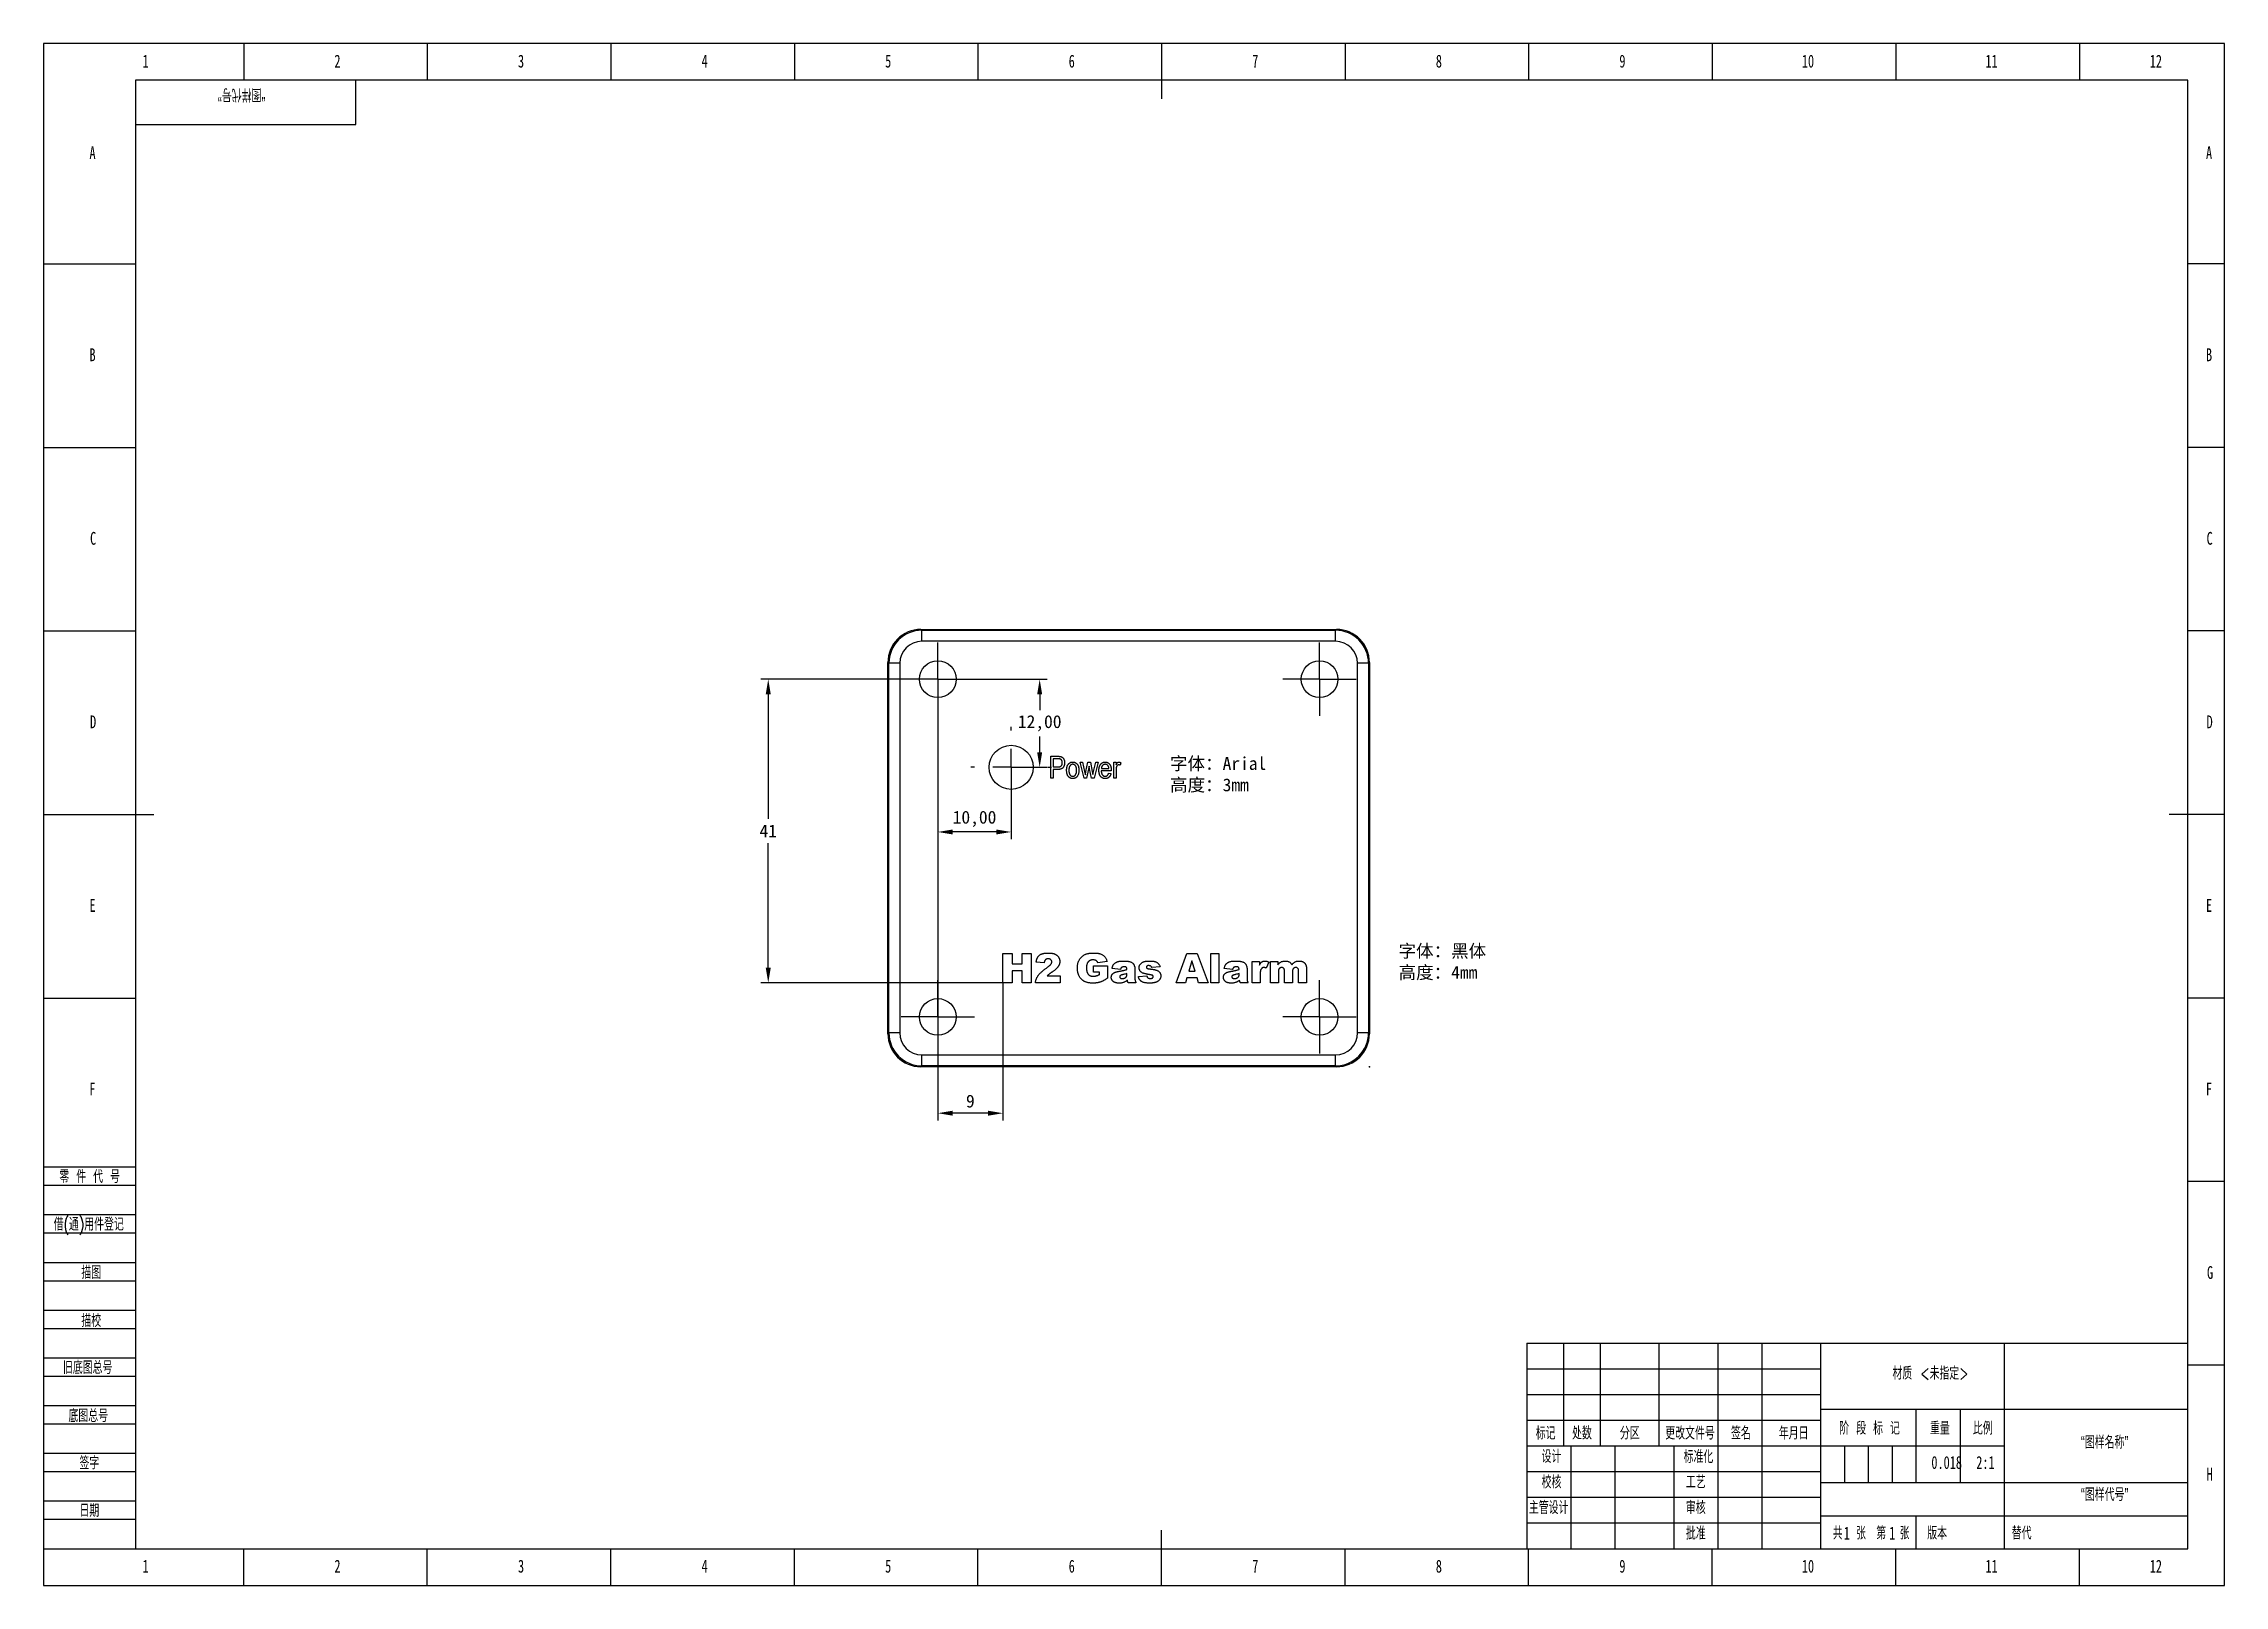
# Model space of a CAD drawing. Header units: millimetres. Extents: x 0 to 594, y 0 to 420.
import ezdxf

# ---------------------------------------------------------------- set-up
doc = ezdxf.new("R2010")
doc.units = ezdxf.units.MM
doc.header["$PDSIZE"] = -1
for name, color, linetype in [('10', 7, 'Continuous'), ('5', 7, 'Continuous'), ('SLD-0', 7, 'Continuous')]:
    doc.layers.add(name, color=color, linetype=linetype)
doc.styles.add('SLDTEXTSTYLE0', font='TXT', dxfattribs={"width": 0.7, "bigfont": 'bigfont'})
doc.styles.add('SLDTEXTSTYLE1', font='TXT', dxfattribs={"width": 0.614286, "bigfont": 'bigfont'})
doc.styles.add('SLDTEXTSTYLE2', font='TXT', dxfattribs={"width": 0.6, "bigfont": 'bigfont'})
doc.styles.add('SLDTEXTSTYLE3', font='TXT', dxfattribs={"width": 0.7})
doc.dimstyles.new('ISO-25', dxfattribs={"dimtxt": 2.5, "dimasz": 2.5, "dimexe": 1.25, "dimexo": 0.625, "dimtad": 1, "dimtxsty": 'Standard', "dimcen": 2.5, "dimadec": 0, "dimazin": 0, "dimtfac": 1, "dimtmove": 0, "dimatfit": 3, "dimfxl": 1, "dimarcsym": 0})

msp = doc.modelspace()

# ---------------------------------------------------------------- texts
at = {"char_height": 3.5, "attachment_point": 1}
for s, insert in [('{\\fSimSun|b0|i0|c134|p2;字体：}Arial\\P{\\fSimSun|b0|i0|c134|p2;高度：3mm}', (306.816, 225.657)), ('{\\fSimSun|b0|i0|c134|p2;字体：黑体}\\P{\\fSimSun|b0|i0|c134|p2;高度：4mm}', (369.067, 174.57))]:
    msp.add_mtext_dynamic_manual_height_columns(s, width=31.11598, gutter_width=17.5, heights=[0], dxfattribs=dict(at, insert=insert))
at = {"layer": '10', "char_height": 3.5}
for s, insert, attachment_point, style in [('1', (27.794, 416.984), 2, 'SLDTEXTSTYLE3'), ('2', (80.044, 416.984), 2, 'SLDTEXTSTYLE3'), ('3', (130.044, 416.984), 2, 'SLDTEXTSTYLE3'), ('4', (180.044, 416.984), 2, 'SLDTEXTSTYLE3'), ('5', (230.044, 416.984), 2, 'SLDTEXTSTYLE3'), ('6', (280.047, 416.984), 2, 'SLDTEXTSTYLE3'), ('7', (330.047, 416.984), 2, 'SLDTEXTSTYLE3'), ('8', (380.047, 416.984), 2, 'SLDTEXTSTYLE3'), ('9', (430.047, 416.984), 2, 'SLDTEXTSTYLE3'), ('10', (480.589, 416.984), 2, 'SLDTEXTSTYLE3'), ('11', (530.589, 416.984), 2, 'SLDTEXTSTYLE3'), ('12', (575.344, 416.984), 2, 'SLDTEXTSTYLE3'), ('A', (13.32, 392.04), 2, 'SLDTEXTSTYLE3'), ('A', (589.83, 392.04), 2, 'SLDTEXTSTYLE3'), ('B', (13.32, 336.984), 2, 'SLDTEXTSTYLE3'), ('B', (589.83, 336.984), 2, 'SLDTEXTSTYLE3'), ('C', (13.482, 286.984), 2, 'SLDTEXTSTYLE3'), ('C', (589.992, 286.984), 2, 'SLDTEXTSTYLE3'), ('D', (13.484, 236.984), 2, 'SLDTEXTSTYLE3'), ('D', (589.994, 236.984), 2, 'SLDTEXTSTYLE3'), ('E', (13.318, 186.984), 2, 'SLDTEXTSTYLE3'), ('E', (589.828, 186.984), 2, 'SLDTEXTSTYLE3'), ('F', (13.279, 136.984), 2, 'SLDTEXTSTYLE3'), ('F', (589.789, 136.984), 2, 'SLDTEXTSTYLE3'), ('G', (590.104, 86.984), 2, 'SLDTEXTSTYLE3'), ('材质 <未指定>', (513.954, 59.545), 2, 'SLDTEXTSTYLE0'), ('“图样名称”', (561.387, 40.729), 2, 'SLDTEXTSTYLE0'), ('0.018', (518.36, 35.237), 2, 'SLDTEXTSTYLE3'), ('H', (589.994, 32.04), 2, 'SLDTEXTSTYLE3'), ('“图样代号”', (561.39, 26.497), 2, 'SLDTEXTSTYLE0'), ('主管设计', (409.956, 22.944), 2, 'SLDTEXTSTYLE0'), ('1', (490.34, 15.997), 1, 'SLDTEXTSTYLE3'), ('1', (502.694, 15.997), 1, 'SLDTEXTSTYLE3'), ('1', (27.794, 6.984), 2, 'SLDTEXTSTYLE3'), ('2', (80.044, 6.984), 2, 'SLDTEXTSTYLE3'), ('3', (130.044, 6.984), 2, 'SLDTEXTSTYLE3'), ('4', (180.044, 6.984), 2, 'SLDTEXTSTYLE3'), ('5', (230.044, 6.984), 2, 'SLDTEXTSTYLE3'), ('6', (280.047, 6.984), 2, 'SLDTEXTSTYLE3'), ('7', (330.047, 6.984), 2, 'SLDTEXTSTYLE3'), ('8', (380.047, 6.984), 2, 'SLDTEXTSTYLE3'), ('9', (430.047, 6.984), 2, 'SLDTEXTSTYLE3'), ('10', (480.589, 6.984), 2, 'SLDTEXTSTYLE3'), ('11', (530.589, 6.984), 2, 'SLDTEXTSTYLE3'), ('12', (575.344, 6.984), 2, 'SLDTEXTSTYLE3')]:
    msp.add_mtext(s, dxfattribs=dict(at, insert=insert, attachment_point=attachment_point, style=style))
at = {"layer": '10', "color": 7, "char_height": 3.5}
for s, insert, attachment_point, style in [('零 件 代 号', (4.285, 113.124), 1, 'SLDTEXTSTYLE1'), ('借(通)用件登记', (2.735, 100.137), 1, 'SLDTEXTSTYLE0'), ('描图', (12.98, 86.983), 2, 'SLDTEXTSTYLE0'), ('描校', (12.98, 73.881), 2, 'SLDTEXTSTYLE0'), ('旧底图总号', (5.262, 61.089), 1, 'SLDTEXTSTYLE0'), ('底图总号', (6.762, 47.975), 1, 'SLDTEXTSTYLE0'), ('标记', (409.131, 43.232), 2, 'SLDTEXTSTYLE0'), ('处数', (419.019, 43.232), 2, 'SLDTEXTSTYLE0'), ('分区', (432.049, 43.232), 2, 'SLDTEXTSTYLE0'), ('更改文件号', (448.448, 43.232), 2, 'SLDTEXTSTYLE0'), ('签名', (462.295, 43.232), 2, 'SLDTEXTSTYLE0'), ('年月日', (476.685, 43.232), 2, 'SLDTEXTSTYLE0'), ('阶 段 标 记', (497.364, 44.569), 2, 'SLDTEXTSTYLE1'), ('重量', (516.508, 44.569), 2, 'SLDTEXTSTYLE0'), ('比例', (528.201, 44.569), 2, 'SLDTEXTSTYLE0'), ('设计', (410.718, 36.867), 2, 'SLDTEXTSTYLE0'), ('标准化', (450.745, 36.802), 2, 'SLDTEXTSTYLE0'), ('签字', (12.463, 35.109), 2, 'SLDTEXTSTYLE0'), ('校核', (410.718, 29.921), 2, 'SLDTEXTSTYLE0'), ('工艺', (450.02, 29.921), 2, 'SLDTEXTSTYLE0'), ('日期', (12.463, 22.148), 2, 'SLDTEXTSTYLE0'), ('审核', (450.02, 22.944), 2, 'SLDTEXTSTYLE0'), ('批准', (450.02, 15.957), 2, 'SLDTEXTSTYLE0'), ('共  张', (491.86, 15.997), 2, 'SLDTEXTSTYLE2'), ('第  张', (503.715, 15.997), 2, 'SLDTEXTSTYLE2'), ('版本', (515.771, 15.997), 2, 'SLDTEXTSTYLE0')]:
    msp.add_mtext(s, dxfattribs=dict(at, insert=insert, attachment_point=attachment_point, style=style))
at = {"layer": 'SLD-0', "insert": (53.93, 404.285), "char_height": 3.5, "attachment_point": 2, "rotation": 180, "style": 'SLDTEXTSTYLE0'}
msp.add_mtext('“图样代号”', dxfattribs=at)
at = {"layer": 'SLD-0', "char_height": 3.5}
for s, insert, attachment_point, style in [('2:1', (528.924, 35.237), 2, 'SLDTEXTSTYLE3'), ('替代', (536.078, 15.997), 1, 'SLDTEXTSTYLE0')]:
    msp.add_mtext(s, dxfattribs=dict(at, insert=insert, attachment_point=attachment_point, style=style))

# ---------------------------------------------------------------- blocks, each defined once
blk = doc.blocks.new('SW_CENTERMARKSYMBOL_0')
at = {"layer": '10', "color": 0}
for p, q in [((0, 5), (0, 10)), ((-5, 0), (-10, 0)), ((0, 0), (-5, 0)), ((0, 0), (0, 5)), ((0, 0), (0, -5)), ((0, 0), (5, 0)), ((5, 0), (10, 0)), ((0, -5), (0, -10))]:
    blk.add_line(p, q, dxfattribs=at)
blk = doc.blocks.new('SW_CENTERMARKSYMBOL_1')
at = {"layer": '10', "color": 0}
for p, q in [((0, 5), (0, 10)), ((-5, 0), (-10, 0)), ((0, 0), (-5, 0)), ((0, 0), (0, 5)), ((0, 0), (0, -5)), ((0, 0), (5, 0)), ((5, 0), (10, 0)), ((0, -5), (0, -10))]:
    blk.add_line(p, q, dxfattribs=at)
blk = doc.blocks.new('SW_CENTERMARKSYMBOL_2')
at = {"layer": '10', "color": 0}
for p, q in [((0, 5), (0, 10)), ((-5, 0), (-10, 0)), ((0, 0), (-5, 0)), ((0, 0), (0, 5)), ((0, 0), (0, -5)), ((0, 0), (5, 0)), ((5, 0), (10, 0)), ((0, -5), (0, -10))]:
    blk.add_line(p, q, dxfattribs=at)
blk = doc.blocks.new('SW_CENTERMARKSYMBOL_3')
at = {"layer": '10', "color": 0}
for p, q in [((0, 5), (0, 10)), ((-5, 0), (-10, 0)), ((0, 0), (-5, 0)), ((0, 0), (0, 5)), ((0, 0), (0, -5)), ((0, 0), (5, 0)), ((5, 0), (10, 0)), ((0, -5), (0, -10))]:
    blk.add_line(p, q, dxfattribs=at)
blk = doc.blocks.new('SW_CENTERMARKSYMBOL_4')
at = {"layer": '10', "color": 0}
for p, q in [((0, 10), (0, 11)), ((-10, 0), (-11, 0)), ((0, 0), (-5, 0)), ((0, 0), (0, 5)), ((0, 0), (0, -5)), ((0, 0), (5, 0)), ((10, 0), (11, 0)), ((0, -10), (0, -11))]:
    blk.add_line(p, q, dxfattribs=at)
blk = doc.blocks.new('*D6')
at = {"color": 0, "lineweight": -2, "transparency": 16777216}
for p, q in [((243.56, 246.85), (273.31, 246.85)), ((271.31, 242.77), (271.31, 238.42)), ((271.31, 226.93), (271.31, 231.29)), ((263.56, 222.85), (273.31, 222.85))]:
    blk.add_line(p, q, dxfattribs=at)
at = {"color": 0, "transparency": 16777216}
for points in [[(270.63, 242.77), (271.99, 242.77), (271.31, 246.85)], [(270.63, 226.93), (271.99, 226.93), (271.31, 222.85)]]:
    blk.add_solid(points, dxfattribs=at)
at = {"layer": 'Defpoints', "color": 0, "transparency": 16777216}
for p in [(243.56, 246.85), (271.31, 246.85), (263.56, 222.85)]:
    blk.add_point(p, dxfattribs=at)
at = {"color": 0, "transparency": 16777216, "insert": (271.31, 234.85), "char_height": 3.5, "attachment_point": 5}
blk.add_mtext('12,00', dxfattribs=at)
blk = doc.blocks.new('*D7')
at = {"color": 0, "lineweight": -2, "transparency": 16777216}
for p, q in [((243.56, 246.85), (243.56, 203.24)), ((263.56, 222.85), (263.56, 203.24)), ((259.48, 205.24), (247.64, 205.24))]:
    blk.add_line(p, q, dxfattribs=at)
at = {"color": 0, "transparency": 16777216}
for points in [[(247.64, 205.92), (247.64, 204.56), (243.56, 205.24)], [(259.48, 205.92), (259.48, 204.56), (263.56, 205.24)]]:
    blk.add_solid(points, dxfattribs=at)
at = {"layer": 'Defpoints', "color": 0, "transparency": 16777216}
for p in [(243.56, 246.85), (263.56, 222.85), (243.56, 205.24)]:
    blk.add_point(p, dxfattribs=at)
at = {"color": 0, "transparency": 16777216, "insert": (253.56, 208.81), "char_height": 3.5, "attachment_point": 5}
blk.add_mtext('10,00', dxfattribs=at)
blk = doc.blocks.new('*D9')
at = {"color": 0, "lineweight": -2, "transparency": 16777216}
for p, q in [((243.56, 246.85), (195.38, 246.85)), ((197.38, 242.77), (197.38, 208.78)), ((197.38, 168.24), (197.38, 202.23)), ((261.31, 164.16), (195.38, 164.16))]:
    blk.add_line(p, q, dxfattribs=at)
at = {"color": 0, "transparency": 16777216}
for points in [[(196.7, 242.77), (198.06, 242.77), (197.38, 246.85)], [(196.7, 168.24), (198.06, 168.24), (197.38, 164.16)]]:
    blk.add_solid(points, dxfattribs=at)
at = {"layer": 'Defpoints', "color": 0, "transparency": 16777216}
for p in [(197.38, 246.85), (243.56, 246.85), (261.31, 164.16)]:
    blk.add_point(p, dxfattribs=at)
at = {"color": 0, "transparency": 16777216, "insert": (197.38, 205.51), "char_height": 3.5, "attachment_point": 5}
blk.add_mtext('41', dxfattribs=at)
blk = doc.blocks.new('*D10')
at = {"color": 0, "lineweight": -2, "transparency": 16777216}
for p, q in [((243.56, 246.85), (243.56, 126.63)), ((261.31, 164.16), (261.31, 126.63)), ((257.23, 128.63), (247.64, 128.63))]:
    blk.add_line(p, q, dxfattribs=at)
at = {"color": 0, "transparency": 16777216}
for points in [[(247.64, 129.31), (247.64, 127.95), (243.56, 128.63)], [(257.23, 129.31), (257.23, 127.95), (261.31, 128.63)]]:
    blk.add_solid(points, dxfattribs=at)
at = {"layer": 'Defpoints', "color": 0, "transparency": 16777216}
for p in [(243.56, 246.85), (261.31, 164.16), (243.56, 128.63)]:
    blk.add_point(p, dxfattribs=at)
at = {"color": 0, "transparency": 16777216, "insert": (252.43, 131.9), "char_height": 3.5, "attachment_point": 5}
blk.add_mtext('9', dxfattribs=at)

# ---------------------------------------------------------------- dimensions: what is measured, and where the dimension line sits
dim = msp.add_linear_dim(base=(197.382, 246.854), p1=(261.309, 164.164), p2=(243.556, 246.854), angle=90, text='41', dimstyle='ISO-25', override={"dimtxt": 3.5, "dimasz": 4.08, "dimexe": 2, "dimexo": 0, "dimgap": 1.524, "dimtih": 1, "dimtoh": 1, "dimlfac": 0.5, "dimzin": 0, "dimadec": 2, "dimtzin": 0})
dim.commit()
dim.dimension.update_dxf_attribs({"geometry": '*D9', "text_midpoint": (197.382, 205.509)})
dim = msp.add_linear_dim(base=(271.309, 246.854), p1=(263.556, 222.854), p2=(243.556, 246.854), angle=90, dimstyle='ISO-25', override={"dimtxt": 3.5, "dimasz": 4.08, "dimexe": 2, "dimexo": 0, "dimgap": 1.524, "dimtih": 1, "dimtoh": 1, "dimlfac": 0.5, "dimzin": 0, "dimadec": 2, "dimtzin": 0})
dim.commit()
dim.dimension.update_dxf_attribs({"geometry": '*D6', "text_midpoint": (271.309, 234.854)})
dim = msp.add_linear_dim(base=(243.556, 205.242), p1=(263.556, 222.854), p2=(243.556, 246.854), dimstyle='ISO-25', override={"dimtxt": 3.5, "dimasz": 4.08, "dimexe": 2, "dimexo": 0, "dimgap": 1.524, "dimtih": 1, "dimtoh": 1, "dimlfac": 0.5, "dimzin": 0, "dimadec": 2, "dimtzin": 0})
dim.commit()
dim.dimension.update_dxf_attribs({"geometry": '*D7', "text_midpoint": (253.556, 208.808)})
dim = msp.add_linear_dim(base=(243.556, 128.627), p1=(261.309, 164.164), p2=(243.556, 246.854), text='9', dimstyle='ISO-25', override={"dimtxt": 3.5, "dimasz": 4.08, "dimexe": 2, "dimexo": 0, "dimgap": 1.524, "dimtih": 1, "dimtoh": 1, "dimlfac": 0.5, "dimzin": 0, "dimadec": 2, "dimtzin": 0})
dim.commit()
dim.dimension.update_dxf_attribs({"geometry": '*D10', "text_midpoint": (252.433, 131.901)})

# ---------------------------------------------------------------- linework, layer by layer
at = {"color": 7, "linetype": 'Continuous', "lineweight": 25}
for p, q in [((238.98, 260.424), (239.229, 260.176)), ((238.98, 260.424), (352.131, 260.424)), ((239.229, 257.178), (239.229, 260.176)), ((239.229, 260.176), (351.883, 260.176)), ((351.883, 257.178), (239.229, 257.178)), ((351.883, 260.176), (352.131, 260.424)), ((351.883, 257.178), (351.883, 260.176)), ((230.234, 251.182), (229.986, 251.43)), ((229.986, 150.279), (229.986, 251.43)), ((230.234, 150.527), (230.234, 251.182)), ((233.232, 251.182), (230.234, 251.182)), ((233.232, 251.182), (233.232, 150.527)), ((357.88, 150.527), (357.88, 251.182)), ((360.878, 251.182), (357.88, 251.182)), ((361.126, 251.43), (360.878, 251.182)), ((360.878, 251.182), (360.878, 150.527)), ((361.126, 251.43), (361.126, 150.279)), ((274.361, 225.854), (276.209, 225.854)), ((274.361, 219.854), (274.361, 225.854)), ((274.985, 219.854), (274.361, 219.854)), ((274.985, 225.153), (274.985, 222.971)), ((276.278, 225.153), (274.985, 225.153)), ((274.985, 222.971), (276.29, 222.971)), ((276.251, 222.27), (274.985, 222.27)), ((274.985, 222.27), (274.985, 219.854)), ((282.309, 224.218), (282.95, 224.218)), ((283.407, 219.854), (282.309, 224.218)), ((282.95, 224.218), (283.534, 221.718)), ((284.107, 219.854), (283.407, 219.854)), ((283.534, 221.718), (283.751, 220.789)), ((283.751, 220.789), (283.919, 221.682)), ((283.919, 221.682), (284.422, 224.218)), ((284.764, 223.205), (284.107, 219.854)), ((284.422, 224.218), (285.11, 224.218)), ((284.892, 222.462), (284.764, 223.205)), ((285.431, 219.854), (284.892, 222.462)), ((285.11, 224.218), (285.607, 221.698)), ((286.177, 219.854), (285.431, 219.854)), ((285.607, 221.698), (285.777, 220.867)), ((285.777, 220.867), (285.978, 221.706)), ((285.978, 221.706), (286.577, 224.218)), ((287.218, 224.218), (286.177, 219.854)), ((286.577, 224.218), (287.218, 224.218)), ((290.803, 221.88), (288.075, 221.88)), ((288.113, 222.504), (290.179, 222.504)), ((290.101, 221.257), (290.725, 221.179)), ((290.806, 222.073), (290.803, 221.88)), ((291.504, 224.218), (292.127, 224.218)), ((291.504, 219.854), (291.504, 224.218)), ((292.127, 219.854), (291.504, 219.854)), ((292.127, 224.218), (292.127, 223.522)), ((292.127, 222.117), (292.127, 219.854)), ((293.452, 224.062), (293.218, 223.439)), ((261.309, 172.164), (263.803, 172.164)), ((261.309, 164.164), (261.309, 172.164)), ((263.803, 172.164), (263.803, 169.358)), ((263.803, 169.358), (266.504, 169.358)), ((263.803, 167.384), (263.803, 164.164)), ((266.504, 167.384), (263.803, 167.384)), ((266.504, 172.164), (268.998, 172.164)), ((266.504, 169.358), (266.504, 172.164)), ((266.504, 164.164), (266.504, 167.384)), ((268.998, 172.164), (268.998, 164.164)), ((272.53, 169.566), (270.348, 169.737)), ((285.933, 168.735), (289.777, 168.735)), ((285.933, 167.073), (285.933, 168.735)), ((287.595, 167.073), (285.933, 167.073)), ((289.673, 169.946), (287.179, 169.566)), ((287.595, 166.402), (287.595, 167.073)), ((289.777, 168.735), (289.777, 165.435)), ((293.309, 167.8), (291.023, 168.008)), ((295.075, 166.367), (295.075, 166.657)), ((297.257, 167.954), (297.257, 165.396)), ((304.114, 168.527), (301.829, 168.319)), ((308.478, 164.164), (311.41, 172.164)), ((311.41, 172.164), (314.223, 172.164)), ((312.79, 170.118), (311.942, 167.28)), ((311.942, 167.28), (313.671, 167.28)), ((313.671, 167.28), (312.79, 170.118)), ((314.223, 172.164), (317.205, 164.164)), ((317.933, 172.164), (320.114, 172.164)), ((317.933, 164.164), (317.933, 172.164)), ((320.114, 172.164), (320.114, 164.164)), ((323.855, 167.8), (321.569, 168.008)), ((325.621, 166.367), (325.621, 166.657)), ((327.803, 167.954), (327.803, 165.396)), ((329.153, 169.982), (331.186, 169.982)), ((329.153, 164.164), (329.153, 169.982)), ((331.186, 169.982), (331.186, 168.992)), ((333.725, 169.8), (333.02, 168.157)), ((334.14, 169.982), (336.173, 169.982)), ((334.14, 164.164), (334.14, 169.982)), ((336.173, 169.982), (336.173, 169.089)), ((336.322, 167.092), (336.322, 164.164)), ((337.985, 164.164), (337.985, 167.324)), ((340.166, 167.133), (340.166, 164.164)), ((341.829, 164.164), (341.829, 167.441)), ((344.011, 167.802), (344.011, 164.164)), ((263.803, 164.164), (261.309, 164.164)), ((268.998, 164.164), (266.504, 164.164)), ((276.894, 164.164), (270.14, 164.164)), ((273.355, 166.034), (276.894, 166.034)), ((276.894, 166.034), (276.894, 164.164)), ((297.536, 164.164), (295.442, 164.164)), ((298.192, 165.826), (300.478, 166.034)), ((311.011, 164.164), (308.478, 164.164)), ((311.415, 165.514), (311.011, 164.164)), ((314.2, 165.514), (311.415, 165.514)), ((314.605, 164.164), (314.2, 165.514)), ((317.205, 164.164), (314.605, 164.164)), ((320.114, 164.164), (317.933, 164.164)), ((328.082, 164.164), (325.988, 164.164)), ((331.335, 164.164), (329.153, 164.164)), ((331.335, 166.086), (331.335, 164.164)), ((336.322, 164.164), (334.14, 164.164)), ((340.166, 164.164), (337.985, 164.164)), ((344.011, 164.164), (341.829, 164.164)), ((229.986, 150.279), (230.234, 150.527)), ((233.232, 150.527), (230.234, 150.527)), ((360.878, 150.527), (357.88, 150.527)), ((360.878, 150.527), (361.126, 150.279)), ((239.229, 144.531), (351.883, 144.531)), ((239.229, 141.532), (239.229, 144.531)), ((351.883, 141.532), (351.883, 144.531)), ((239.229, 141.532), (238.98, 141.284)), ((352.131, 141.284), (238.98, 141.284)), ((351.883, 141.532), (239.229, 141.532)), ((352.131, 141.284), (351.883, 141.532))]:
    msp.add_line(p, q, dxfattribs=at)
at = {"color": 7, "linetype": 'Continuous'}
for q in [(361.049, 141.284), (361.126, 141.438)]:
    msp.add_line((361.126, 141.284), q, dxfattribs=at)
at = {"color": 7, "linetype": 'Continuous', "lineweight": 25}
for centre, radius in [((243.556, 246.854), 5), ((347.556, 246.854), 5), ((263.556, 222.854), 6), ((243.556, 154.854), 5), ((347.556, 154.854), 5)]:
    msp.add_circle(centre, radius, dxfattribs=at)
for centre, major_axis, ratio, start_param, end_param in [((238.991, 251.419), (6.372, -6.372), 0.9987828, 2.3568035, 3.9263818), ((239.236, 251.174), (-6.367, 6.367), 0.9995934, 5.4983961, 7.0679745), ((239.236, 251.174), (4.248, -4.248), 0.9987828, 2.3568035, 3.9263818), ((351.876, 251.174), (6.367, 6.367), 0.9995934, 5.4983961, 7.0679745), ((351.876, 251.174), (-4.248, -4.248), 0.9987828, 2.3568035, 3.9263818), ((352.12, 251.419), (-6.372, -6.372), 0.9987828, 2.3568035, 3.9263818), ((238.991, 150.29), (6.372, 6.372), 0.9987828, 2.3568035, 3.9263818), ((239.236, 150.534), (6.367, 6.367), 0.9995934, 2.3568035, 3.9263818), ((239.236, 150.534), (4.248, 4.248), 0.9987828, 2.3568035, 3.9263818), ((351.876, 150.534), (-4.248, 4.248), 0.9987828, 2.3568035, 3.9263818), ((351.876, 150.534), (6.367, -6.367), 0.9995934, 5.4983961, 7.0679745), ((352.12, 150.29), (-6.372, 6.372), 0.9987828, 2.3568035, 3.9263818)]:
    msp.add_ellipse(centre, major_axis=major_axis, ratio=ratio, start_param=start_param, end_param=end_param, dxfattribs=at)
for points, knots in [([(276.209, 225.854), (276.262, 225.854), (276.364, 225.855), (276.511, 225.847), (276.647, 225.84), (276.773, 225.826), (276.888, 225.811), (276.992, 225.792), (277.086, 225.767), (277.144, 225.748), (277.171, 225.739)], [0, 0, 0, 0, 0.1626432, 0.3129012, 0.4532938, 0.5841303, 0.7028496, 0.8110576, 0.9105861, 1, 1, 1, 1]), ([(277.171, 225.739), (277.206, 225.725), (277.276, 225.698), (277.374, 225.645), (277.467, 225.585), (277.555, 225.517), (277.637, 225.44), (277.714, 225.354), (277.784, 225.26), (277.85, 225.158), (277.91, 225.05), (277.96, 224.934), (278.005, 224.813), (278.039, 224.685), (278.068, 224.551), (278.087, 224.412), (278.1, 224.266), (278.101, 224.167), (278.101, 224.116)], [0, 0, 0, 0, 0.0560724, 0.112012, 0.1671712, 0.2228106, 0.2789096, 0.3363554, 0.3951583, 0.4560716, 0.5180446, 0.5814041, 0.6456616, 0.7121083, 0.780061, 0.8508852, 0.9237296, 1, 1, 1, 1]), ([(278.101, 224.116), (278.1, 224.049), (278.098, 223.919), (278.079, 223.728), (278.046, 223.548), (278.001, 223.376), (277.943, 223.214), (277.87, 223.061), (277.786, 222.918), (277.689, 222.783), (277.575, 222.66), (277.441, 222.555), (277.289, 222.466), (277.117, 222.395), (276.927, 222.337), (276.718, 222.298), (276.491, 222.275), (276.333, 222.272), (276.251, 222.27)], [0, 0, 0, 0, 0.0666329, 0.1303182, 0.1914144, 0.2502217, 0.3076442, 0.3637784, 0.4189405, 0.4741774, 0.5293395, 0.5857244, 0.6441603, 0.7054842, 0.7712613, 0.8419873, 0.9179167, 1, 1, 1, 1]), ([(277.478, 224.083), (277.477, 224.141), (277.474, 224.255), (277.446, 224.418), (277.403, 224.568), (277.341, 224.703), (277.267, 224.821), (277.187, 224.922), (277.097, 225.001), (277.014, 225.051), (276.94, 225.082), (276.875, 225.101), (276.799, 225.116), (276.714, 225.13), (276.619, 225.141), (276.514, 225.147), (276.399, 225.153), (276.319, 225.153), (276.278, 225.153)], [0, 0, 0, 0, 0.0937697, 0.1814497, 0.2641823, 0.3436336, 0.418713, 0.4866707, 0.5498142, 0.6096024, 0.6413728, 0.6773811, 0.7185834, 0.7646709, 0.8157395, 0.8718107, 0.9330046, 1, 1, 1, 1]), ([(276.29, 222.971), (276.339, 222.972), (276.435, 222.975), (276.575, 222.986), (276.704, 223.008), (276.822, 223.038), (276.93, 223.077), (277.028, 223.124), (277.116, 223.181), (277.194, 223.246), (277.26, 223.321), (277.32, 223.403), (277.369, 223.496), (277.408, 223.597), (277.44, 223.706), (277.462, 223.824), (277.475, 223.95), (277.477, 224.038), (277.478, 224.083)], [0, 0, 0, 0, 0.0793316, 0.1537059, 0.2235826, 0.288684, 0.34954, 0.407382, 0.4623638, 0.51587, 0.5692497, 0.6228151, 0.6780574, 0.7361072, 0.7963669, 0.8598455, 0.9278132, 1, 1, 1, 1]), ([(278.647, 222.036), (278.648, 222.127), (278.651, 222.302), (278.672, 222.557), (278.711, 222.795), (278.76, 223.015), (278.828, 223.219), (278.909, 223.406), (279.005, 223.575), (279.117, 223.727), (279.24, 223.86), (279.37, 223.978), (279.51, 224.075), (279.657, 224.156), (279.812, 224.219), (279.975, 224.264), (280.146, 224.291), (280.263, 224.294), (280.322, 224.296)], [0, 0, 0, 0, 0.0857885, 0.1664595, 0.2420111, 0.3134663, 0.3807164, 0.4449487, 0.5060989, 0.5652478, 0.6226765, 0.6777026, 0.7312604, 0.7839272, 0.8362008, 0.88929, 0.9437894, 1, 1, 1, 1]), ([(280.322, 219.776), (280.264, 219.778), (280.148, 219.781), (279.978, 219.808), (279.816, 219.853), (279.662, 219.918), (279.515, 219.998), (279.376, 220.097), (279.245, 220.214), (279.122, 220.348), (279.009, 220.5), (278.912, 220.669), (278.83, 220.857), (278.762, 221.06), (278.71, 221.28), (278.675, 221.517), (278.65, 221.771), (278.648, 221.946), (278.647, 222.036)], [0, 0, 0, 0, 0.0555166, 0.1097085, 0.1624978, 0.2149871, 0.2677243, 0.3210391, 0.3766823, 0.4341879, 0.4936446, 0.5554023, 0.619368, 0.6871951, 0.7584593, 0.8340522, 0.9144817, 1, 1, 1, 1]), ([(280.306, 223.673), (280.271, 223.672), (280.201, 223.67), (280.099, 223.649), (280.001, 223.617), (279.906, 223.573), (279.816, 223.515), (279.73, 223.444), (279.649, 223.36), (279.57, 223.266), (279.5, 223.157), (279.437, 223.036), (279.385, 222.901), (279.343, 222.753), (279.31, 222.593), (279.288, 222.419), (279.273, 222.233), (279.271, 222.105), (279.27, 222.039)], [0, 0, 0, 0, 0.0492081, 0.0969393, 0.1444395, 0.1924372, 0.2419393, 0.2932723, 0.3471776, 0.4041515, 0.4641378, 0.5270228, 0.5937147, 0.6648418, 0.7403695, 0.8212685, 0.9079297, 1, 1, 1, 1]), ([(279.27, 222.039), (279.271, 221.972), (279.273, 221.842), (279.288, 221.654), (279.31, 221.479), (279.345, 221.319), (279.386, 221.17), (279.44, 221.035), (279.502, 220.913), (279.574, 220.804), (279.653, 220.709), (279.738, 220.627), (279.826, 220.557), (279.919, 220.499), (280.017, 220.455), (280.12, 220.423), (280.228, 220.403), (280.301, 220.401), (280.338, 220.4)], [0, 0, 0, 0, 0.0918285, 0.1777697, 0.2580302, 0.3331055, 0.4031864, 0.4696189, 0.5315789, 0.5909885, 0.6474789, 0.7009891, 0.7520816, 0.8017985, 0.8506073, 0.8995302, 0.9492937, 1, 1, 1, 1]), ([(281.374, 222.039), (281.373, 222.105), (281.372, 222.234), (281.356, 222.421), (281.335, 222.595), (281.3, 222.755), (281.258, 222.903), (281.204, 223.037), (281.143, 223.159), (281.07, 223.267), (280.991, 223.362), (280.907, 223.445), (280.819, 223.515), (280.726, 223.573), (280.627, 223.617), (280.524, 223.649), (280.417, 223.669), (280.343, 223.672), (280.306, 223.673)], [0, 0, 0, 0, 0.091482, 0.1770647, 0.2569569, 0.3322047, 0.4019111, 0.4679781, 0.5305767, 0.5896588, 0.646279, 0.7003021, 0.751512, 0.8013431, 0.8502641, 0.8992993, 0.9491772, 1, 1, 1, 1]), ([(280.322, 224.296), (280.381, 224.294), (280.496, 224.292), (280.664, 224.264), (280.825, 224.219), (280.98, 224.157), (281.126, 224.075), (281.266, 223.978), (281.396, 223.86), (281.52, 223.727), (281.634, 223.577), (281.731, 223.409), (281.815, 223.226), (281.881, 223.027), (281.933, 222.813), (281.97, 222.583), (281.994, 222.337), (281.996, 222.168), (281.998, 222.081)], [0, 0, 0, 0, 0.0562995, 0.1104844, 0.1640181, 0.2170998, 0.2702389, 0.3246247, 0.3805014, 0.4390827, 0.4992994, 0.5612524, 0.625211, 0.6923896, 0.7627612, 0.8371679, 0.9163986, 1, 1, 1, 1]), ([(281.998, 222.081), (281.996, 221.987), (281.994, 221.805), (281.972, 221.541), (281.934, 221.296), (281.884, 221.068), (281.817, 220.861), (281.737, 220.67), (281.64, 220.499), (281.529, 220.346), (281.407, 220.212), (281.276, 220.095), (281.137, 219.997), (280.99, 219.916), (280.834, 219.854), (280.671, 219.808), (280.499, 219.781), (280.382, 219.778), (280.322, 219.776)], [0, 0, 0, 0, 0.0880029, 0.1701932, 0.2473127, 0.319619, 0.3873721, 0.451254, 0.5122102, 0.5708399, 0.6272114, 0.6814696, 0.7342801, 0.7862119, 0.8381078, 0.8904561, 0.944195, 1, 1, 1, 1]), ([(280.338, 220.4), (280.373, 220.401), (280.442, 220.403), (280.544, 220.423), (280.642, 220.455), (280.735, 220.5), (280.825, 220.559), (280.912, 220.628), (280.994, 220.712), (281.071, 220.808), (281.144, 220.917), (281.206, 221.039), (281.258, 221.175), (281.3, 221.323), (281.335, 221.483), (281.356, 221.658), (281.372, 221.844), (281.373, 221.972), (281.374, 222.039)], [0, 0, 0, 0, 0.0485861, 0.0962602, 0.1431675, 0.1913493, 0.2403169, 0.291669, 0.3455099, 0.4028526, 0.4630769, 0.5263885, 0.5935262, 0.6645681, 0.7401213, 0.8214825, 0.9080399, 1, 1, 1, 1]), ([(287.452, 222), (287.453, 222.09), (287.456, 222.266), (287.479, 222.522), (287.517, 222.761), (287.568, 222.984), (287.637, 223.19), (287.719, 223.379), (287.817, 223.553), (287.93, 223.708), (288.056, 223.846), (288.189, 223.966), (288.33, 224.069), (288.48, 224.151), (288.638, 224.217), (288.804, 224.263), (288.978, 224.29), (289.096, 224.294), (289.157, 224.296)], [0, 0, 0, 0, 0.0845141, 0.1643975, 0.239575, 0.310424, 0.3775135, 0.4416377, 0.5030546, 0.5629955, 0.6209211, 0.676452, 0.7301819, 0.7834275, 0.8359129, 0.8894099, 0.9438484, 1, 1, 1, 1]), ([(289.151, 219.776), (289.089, 219.778), (288.967, 219.781), (288.79, 219.809), (288.621, 219.853), (288.462, 219.918), (288.312, 219.998), (288.17, 220.096), (288.039, 220.214), (287.917, 220.348), (287.807, 220.499), (287.712, 220.668), (287.63, 220.851), (287.565, 221.05), (287.514, 221.265), (287.478, 221.496), (287.456, 221.743), (287.453, 221.912), (287.452, 222)], [0, 0, 0, 0, 0.0587342, 0.1153448, 0.1704941, 0.2241815, 0.2780627, 0.3321372, 0.3879138, 0.4452969, 0.5044393, 0.5652916, 0.6287049, 0.6949858, 0.7648294, 0.8386967, 0.9169777, 1, 1, 1, 1]), ([(288.075, 221.88), (288.079, 221.821), (288.086, 221.706), (288.109, 221.539), (288.137, 221.383), (288.177, 221.239), (288.222, 221.105), (288.277, 220.983), (288.34, 220.871), (288.413, 220.773), (288.49, 220.685), (288.573, 220.609), (288.66, 220.545), (288.751, 220.492), (288.845, 220.45), (288.945, 220.421), (289.048, 220.403), (289.118, 220.401), (289.154, 220.4)], [0, 0, 0, 0, 0.0876154, 0.1703022, 0.2482334, 0.3213962, 0.390473, 0.4560938, 0.5188127, 0.5787792, 0.6364257, 0.6914924, 0.7441559, 0.7953715, 0.8457411, 0.8962952, 0.947255, 1, 1, 1, 1]), ([(289.159, 223.673), (289.125, 223.672), (289.056, 223.67), (288.956, 223.655), (288.86, 223.629), (288.767, 223.596), (288.68, 223.549), (288.594, 223.496), (288.514, 223.431), (288.438, 223.357), (288.367, 223.275), (288.306, 223.184), (288.253, 223.088), (288.207, 222.985), (288.171, 222.874), (288.143, 222.757), (288.122, 222.633), (288.116, 222.547), (288.113, 222.504)], [0, 0, 0, 0, 0.0594958, 0.1174389, 0.1739166, 0.2305455, 0.2871443, 0.3443615, 0.4035442, 0.4648568, 0.5273461, 0.5892104, 0.6524346, 0.7166105, 0.7836038, 0.8526243, 0.924924, 1, 1, 1, 1]), ([(290.725, 221.179), (290.711, 221.123), (290.685, 221.013), (290.633, 220.855), (290.575, 220.707), (290.508, 220.57), (290.434, 220.444), (290.352, 220.327), (290.262, 220.222), (290.163, 220.129), (290.058, 220.045), (289.946, 219.973), (289.829, 219.912), (289.704, 219.863), (289.575, 219.824), (289.439, 219.796), (289.297, 219.781), (289.2, 219.778), (289.151, 219.776)], [0, 0, 0, 0, 0.0751741, 0.1473105, 0.2160446, 0.281929, 0.3451374, 0.4065198, 0.4664265, 0.5254375, 0.5833276, 0.640593, 0.6982152, 0.7555755, 0.8140407, 0.8738961, 0.9360548, 1, 1, 1, 1]), ([(289.154, 220.4), (289.209, 220.402), (289.316, 220.407), (289.469, 220.448), (289.609, 220.517), (289.737, 220.612), (289.85, 220.735), (289.948, 220.885), (290.035, 221.06), (290.079, 221.189), (290.101, 221.257)], [0, 0, 0, 0, 0.1186653, 0.2319162, 0.3428354, 0.456337, 0.5756178, 0.7041314, 0.8450426, 1, 1, 1, 1]), ([(289.157, 224.296), (289.214, 224.294), (289.328, 224.292), (289.495, 224.264), (289.654, 224.219), (289.806, 224.156), (289.951, 224.076), (290.086, 223.975), (290.216, 223.859), (290.338, 223.725), (290.449, 223.574), (290.545, 223.407), (290.625, 223.222), (290.693, 223.024), (290.743, 222.808), (290.781, 222.577), (290.802, 222.33), (290.805, 222.16), (290.806, 222.073)], [0, 0, 0, 0, 0.05571, 0.1096942, 0.1626575, 0.2151959, 0.2681752, 0.3220198, 0.377796, 0.4360484, 0.496318, 0.558287, 0.6225024, 0.6899117, 0.7608135, 0.8358625, 0.9157198, 1, 1, 1, 1]), ([(289.929, 223.293), (289.903, 223.323), (289.853, 223.382), (289.77, 223.461), (289.68, 223.525), (289.587, 223.58), (289.487, 223.621), (289.383, 223.652), (289.272, 223.669), (289.197, 223.671), (289.159, 223.673)], [0, 0, 0, 0, 0.13280389, 0.26054432, 0.38394825, 0.50526464, 0.62543418, 0.74663483, 0.87123095, 1, 1, 1, 1]), ([(290.179, 222.504), (290.175, 222.546), (290.168, 222.629), (290.149, 222.749), (290.127, 222.861), (290.097, 222.964), (290.064, 223.059), (290.024, 223.144), (289.981, 223.223), (289.946, 223.27), (289.929, 223.293)], [0, 0, 0, 0, 0.1531168, 0.2969032, 0.4331483, 0.55985, 0.6800428, 0.7916702, 0.8981674, 1, 1, 1, 1]), ([(292.127, 223.522), (292.143, 223.559), (292.174, 223.631), (292.223, 223.733), (292.269, 223.826), (292.315, 223.909), (292.36, 223.982), (292.404, 224.045), (292.447, 224.098), (292.502, 224.155), (292.574, 224.211), (292.665, 224.261), (292.763, 224.29), (292.83, 224.294), (292.864, 224.296)], [0, 0, 0, 0, 0.1074642, 0.2071278, 0.29815, 0.3815951, 0.4571066, 0.5239784, 0.584878, 0.6371486, 0.7325112, 0.8235648, 0.9106768, 1, 1, 1, 1]), ([(292.238, 223.008), (292.221, 222.937), (292.186, 222.794), (292.153, 222.574), (292.132, 222.348), (292.129, 222.194), (292.127, 222.117)], [0, 0, 0, 0, 0.2427339, 0.4890531, 0.7416066, 1, 1, 1, 1]), ([(292.796, 223.517), (292.765, 223.515), (292.704, 223.512), (292.616, 223.484), (292.531, 223.443), (292.453, 223.383), (292.381, 223.309), (292.322, 223.221), (292.272, 223.12), (292.25, 223.046), (292.238, 223.008)], [0, 0, 0, 0, 0.11284825, 0.22377075, 0.33901013, 0.46095846, 0.58597847, 0.71645366, 0.85313719, 1, 1, 1, 1]), ([(293.218, 223.439), (293.182, 223.451), (293.112, 223.474), (293.005, 223.498), (292.9, 223.514), (292.83, 223.516), (292.796, 223.517)], [0, 0, 0, 0, 0.2631914, 0.5150109, 0.7599583, 1, 1, 1, 1]), ([(292.864, 224.296), (292.913, 224.293), (293.012, 224.287), (293.161, 224.239), (293.311, 224.166), (293.404, 224.098), (293.452, 224.062)], [0, 0, 0, 0, 0.2261087, 0.4629557, 0.7199783, 1, 1, 1, 1]), ([(270.348, 169.737), (270.359, 169.812), (270.381, 169.96), (270.426, 170.173), (270.474, 170.374), (270.531, 170.562), (270.594, 170.737), (270.663, 170.901), (270.741, 171.05), (270.852, 171.233), (271.014, 171.44), (271.245, 171.657), (271.512, 171.842), (271.761, 171.971), (271.98, 172.057), (272.162, 172.113), (272.359, 172.162), (272.572, 172.2), (272.799, 172.231), (273.043, 172.251), (273.301, 172.265), (273.478, 172.267), (273.569, 172.268)], [0, 0, 0, 0, 0.0494796, 0.0968507, 0.1413642, 0.183965, 0.2243368, 0.2626087, 0.2990931, 0.333644, 0.4015159, 0.4691679, 0.5391029, 0.6119096, 0.650431, 0.6916873, 0.7358593, 0.7823387, 0.8320128, 0.8849493, 0.9409231, 1, 1, 1, 1]), ([(273.569, 172.268), (273.664, 172.266), (273.848, 172.264), (274.117, 172.254), (274.37, 172.232), (274.606, 172.204), (274.826, 172.166), (275.03, 172.121), (275.218, 172.068), (275.39, 172.005), (275.551, 171.936), (275.701, 171.856), (275.842, 171.767), (275.974, 171.669), (276.098, 171.563), (276.213, 171.447), (276.321, 171.324), (276.418, 171.191), (276.505, 171.052), (276.583, 170.909), (276.645, 170.76), (276.7, 170.609), (276.739, 170.452), (276.77, 170.291), (276.785, 170.127), (276.788, 170.015), (276.79, 169.959)], [0, 0, 0, 0, 0.0633423, 0.1234715, 0.1797634, 0.2330012, 0.282562, 0.3289209, 0.3725673, 0.4129791, 0.4517094, 0.4894324, 0.526682, 0.5631625, 0.5993546, 0.6356929, 0.6721212, 0.7088931, 0.7456436, 0.7817487, 0.8175789, 0.8532919, 0.8895437, 0.9256034, 0.9623343, 1, 1, 1, 1]), ([(283.709, 171.883), (283.78, 171.914), (283.925, 171.978), (284.157, 172.056), (284.407, 172.119), (284.675, 172.176), (284.96, 172.217), (285.263, 172.246), (285.583, 172.264), (285.802, 172.266), (285.915, 172.268)], [0, 0, 0, 0, 0.1031563, 0.210993, 0.3254605, 0.4459547, 0.5739474, 0.7083852, 0.8503323, 1, 1, 1, 1]), ([(285.915, 172.268), (286.023, 172.267), (286.232, 172.266), (286.535, 172.255), (286.817, 172.236), (287.078, 172.208), (287.317, 172.175), (287.536, 172.133), (287.734, 172.084), (287.967, 172.005), (288.233, 171.889), (288.525, 171.714), (288.789, 171.505), (289.023, 171.26), (289.228, 170.981), (289.407, 170.669), (289.559, 170.322), (289.634, 170.074), (289.673, 169.946)], [0, 0, 0, 0, 0.0668585, 0.1290777, 0.1873799, 0.241165, 0.2911333, 0.3367616, 0.3788392, 0.4168938, 0.4884413, 0.5578653, 0.6266197, 0.6956539, 0.7663877, 0.8400658, 0.9177573, 1, 1, 1, 1]), ([(270.14, 164.164), (270.151, 164.247), (270.172, 164.412), (270.227, 164.656), (270.29, 164.898), (270.37, 165.136), (270.467, 165.368), (270.574, 165.6), (270.701, 165.825), (270.84, 166.051), (271.006, 166.278), (271.199, 166.513), (271.428, 166.753), (271.686, 167.003), (271.976, 167.261), (272.298, 167.527), (272.652, 167.804), (272.902, 167.985), (273.032, 168.079)], [0, 0, 0, 0, 0.0498828, 0.099379, 0.1491657, 0.1988644, 0.2487859, 0.2994558, 0.3507357, 0.4027655, 0.4577631, 0.5180482, 0.5840277, 0.6554609, 0.7324838, 0.8154529, 0.9046665, 1, 1, 1, 1]), ([(273.626, 170.709), (273.555, 170.706), (273.419, 170.7), (273.225, 170.652), (273.052, 170.572), (272.925, 170.479), (272.835, 170.387), (272.773, 170.306), (272.72, 170.211), (272.668, 170.106), (272.625, 169.988), (272.588, 169.858), (272.555, 169.717), (272.539, 169.618), (272.53, 169.566)], [0, 0, 0, 0, 0.1199564, 0.2308565, 0.3374603, 0.4427136, 0.4967136, 0.5544922, 0.6163463, 0.6817716, 0.7533799, 0.8290795, 0.9112094, 1, 1, 1, 1]), ([(273.032, 168.079), (273.11, 168.136), (273.261, 168.244), (273.474, 168.405), (273.666, 168.557), (273.838, 168.694), (273.986, 168.824), (274.114, 168.942), (274.223, 169.048), (274.332, 169.175), (274.44, 169.324), (274.535, 169.502), (274.597, 169.676), (274.604, 169.792), (274.608, 169.849)], [0, 0, 0, 0, 0.1188946, 0.2279443, 0.3277242, 0.4183763, 0.4984079, 0.5698435, 0.6318315, 0.6845613, 0.7759693, 0.8570711, 0.9312064, 1, 1, 1, 1]), ([(274.793, 167.139), (274.739, 167.103), (274.635, 167.034), (274.488, 166.933), (274.354, 166.842), (274.233, 166.759), (274.127, 166.684), (274.036, 166.616), (273.957, 166.56), (273.87, 166.492), (273.766, 166.406), (273.637, 166.295), (273.498, 166.171), (273.404, 166.081), (273.355, 166.034)], [0, 0, 0, 0, 0.1075248, 0.2058875, 0.2945884, 0.3748697, 0.4472477, 0.5092458, 0.5623116, 0.6075174, 0.6919269, 0.7850386, 0.8881539, 1, 1, 1, 1]), ([(274.608, 169.849), (274.605, 169.906), (274.598, 170.02), (274.543, 170.182), (274.454, 170.33), (274.331, 170.461), (274.183, 170.571), (274.014, 170.653), (273.825, 170.7), (273.694, 170.706), (273.626, 170.709)], [0, 0, 0, 0, 0.1191182, 0.233288, 0.3506043, 0.4739935, 0.6018677, 0.7283519, 0.8598343, 1, 1, 1, 1]), ([(276.79, 169.959), (276.789, 169.899), (276.787, 169.779), (276.764, 169.601), (276.732, 169.424), (276.685, 169.25), (276.622, 169.077), (276.547, 168.907), (276.46, 168.738), (276.358, 168.57), (276.239, 168.401), (276.095, 168.233), (275.934, 168.057), (275.748, 167.88), (275.542, 167.699), (275.311, 167.516), (275.062, 167.325), (274.884, 167.202), (274.793, 167.139)], [0, 0, 0, 0, 0.0499913, 0.0998446, 0.1492797, 0.1991756, 0.2498571, 0.3014516, 0.3541936, 0.4079173, 0.464738, 0.5257649, 0.5920108, 0.6626747, 0.7392253, 0.8205516, 0.9075987, 1, 1, 1, 1]), ([(281.569, 168.164), (281.57, 168.27), (281.573, 168.48), (281.6, 168.79), (281.641, 169.088), (281.702, 169.377), (281.778, 169.655), (281.871, 169.922), (281.981, 170.179), (282.11, 170.424), (282.253, 170.658), (282.414, 170.877), (282.591, 171.081), (282.783, 171.272), (282.99, 171.449), (283.215, 171.608), (283.454, 171.756), (283.623, 171.84), (283.709, 171.883)], [0, 0, 0, 0, 0.0703438, 0.1384063, 0.2047395, 0.2692872, 0.3325911, 0.3945676, 0.455969, 0.5168011, 0.5772287, 0.6364884, 0.6959596, 0.7552762, 0.8147859, 0.8754114, 0.9369381, 1, 1, 1, 1]), ([(285.808, 164.06), (285.691, 164.061), (285.462, 164.064), (285.128, 164.087), (284.81, 164.125), (284.509, 164.176), (284.225, 164.244), (283.956, 164.327), (283.704, 164.423), (283.469, 164.538), (283.248, 164.667), (283.04, 164.81), (282.844, 164.967), (282.664, 165.142), (282.493, 165.327), (282.337, 165.53), (282.194, 165.747), (282.062, 165.976), (281.946, 166.218), (281.845, 166.47), (281.761, 166.732), (281.691, 167.001), (281.635, 167.279), (281.597, 167.566), (281.574, 167.862), (281.571, 168.062), (281.569, 168.164)], [0, 0, 0, 0, 0.0522466, 0.1021759, 0.1496572, 0.1950577, 0.2385775, 0.2803399, 0.3205318, 0.3592498, 0.397074, 0.4346359, 0.4719488, 0.5090636, 0.5467204, 0.5846419, 0.6232063, 0.6627381, 0.702755, 0.7431241, 0.784037, 0.8252695, 0.8674298, 0.9106232, 0.954764, 1, 1, 1, 1]), ([(285.808, 170.397), (285.743, 170.396), (285.616, 170.393), (285.431, 170.369), (285.256, 170.326), (285.091, 170.268), (284.936, 170.192), (284.791, 170.101), (284.656, 169.993), (284.533, 169.868), (284.421, 169.725), (284.324, 169.562), (284.243, 169.38), (284.176, 169.179), (284.125, 168.959), (284.088, 168.72), (284.068, 168.462), (284.064, 168.284), (284.062, 168.191)], [0, 0, 0, 0, 0.0609307, 0.1187602, 0.1746226, 0.229019, 0.2825666, 0.335912, 0.3893129, 0.4441992, 0.5002179, 0.5593806, 0.621142, 0.6869172, 0.7573025, 0.8327852, 0.913212, 1, 1, 1, 1]), ([(284.062, 168.191), (284.064, 168.093), (284.067, 167.905), (284.089, 167.632), (284.128, 167.382), (284.181, 167.152), (284.249, 166.944), (284.333, 166.758), (284.434, 166.592), (284.55, 166.449), (284.682, 166.327), (284.824, 166.221), (284.978, 166.128), (285.145, 166.057), (285.324, 165.999), (285.514, 165.959), (285.717, 165.934), (285.856, 165.931), (285.928, 165.93)], [0, 0, 0, 0, 0.0874564, 0.1684004, 0.2436803, 0.3136237, 0.3782321, 0.4387519, 0.495993, 0.5502312, 0.6031963, 0.6556503, 0.7084985, 0.7627883, 0.8180829, 0.8758696, 0.9361982, 1, 1, 1, 1]), ([(287.179, 169.566), (287.153, 169.631), (287.102, 169.757), (286.99, 169.926), (286.853, 170.07), (286.69, 170.189), (286.503, 170.284), (286.292, 170.35), (286.058, 170.391), (285.893, 170.395), (285.808, 170.397)], [0, 0, 0, 0, 0.1207439, 0.2371374, 0.3505313, 0.4665306, 0.5871529, 0.7139049, 0.8508068, 1, 1, 1, 1]), ([(285.928, 165.93), (285.996, 165.931), (286.133, 165.933), (286.335, 165.956), (286.533, 165.987), (286.728, 166.035), (286.928, 166.101), (287.139, 166.182), (287.364, 166.283), (287.516, 166.361), (287.595, 166.402)], [0, 0, 0, 0, 0.1177417, 0.2341965, 0.3478414, 0.4604387, 0.5782424, 0.7073085, 0.8474979, 1, 1, 1, 1]), ([(290.816, 165.617), (290.817, 165.667), (290.82, 165.766), (290.837, 165.911), (290.869, 166.048), (290.911, 166.179), (290.966, 166.303), (291.035, 166.42), (291.114, 166.531), (291.176, 166.598), (291.207, 166.631)], [0, 0, 0, 0, 0.1353537, 0.2657508, 0.3909784, 0.5132934, 0.6343575, 0.7555611, 0.8774346, 1, 1, 1, 1]), ([(291.023, 168.008), (291.044, 168.11), (291.083, 168.306), (291.165, 168.579), (291.256, 168.819), (291.365, 169.027), (291.495, 169.212), (291.648, 169.38), (291.823, 169.537), (291.956, 169.627), (292.023, 169.673)], [0, 0, 0, 0, 0.1563502, 0.2980568, 0.4247664, 0.5390437, 0.6487216, 0.7609122, 0.877732, 1, 1, 1, 1]), ([(291.207, 166.631), (291.242, 166.664), (291.315, 166.733), (291.446, 166.822), (291.596, 166.905), (291.766, 166.983), (291.958, 167.052), (292.169, 167.116), (292.401, 167.176), (292.564, 167.207), (292.648, 167.224)], [0, 0, 0, 0, 0.0909544, 0.1912846, 0.298462, 0.4170791, 0.5451488, 0.6858755, 0.8363849, 1, 1, 1, 1]), ([(292.023, 169.673), (292.079, 169.706), (292.195, 169.774), (292.394, 169.852), (292.619, 169.924), (292.871, 169.98), (293.142, 170.027), (293.427, 170.06), (293.722, 170.083), (293.923, 170.085), (294.025, 170.086)], [0, 0, 0, 0, 0.0924902, 0.1953543, 0.3099047, 0.435692, 0.5696384, 0.7088989, 0.8514733, 1, 1, 1, 1]), ([(292.648, 167.224), (292.749, 167.243), (292.94, 167.279), (293.213, 167.331), (293.46, 167.377), (293.678, 167.422), (293.869, 167.457), (294.03, 167.495), (294.166, 167.523), (294.376, 167.574), (294.678, 167.661), (294.94, 167.753), (295.075, 167.8)], [0, 0, 0, 0, 0.1223629, 0.2341464, 0.3340737, 0.4235467, 0.5010394, 0.5675829, 0.6227779, 0.6669132, 0.8277772, 1, 1, 1, 1]), ([(294.132, 166.42), (294.079, 166.408), (293.978, 166.384), (293.833, 166.349), (293.704, 166.312), (293.59, 166.276), (293.492, 166.239), (293.409, 166.204), (293.34, 166.169), (293.302, 166.142), (293.285, 166.13)], [0, 0, 0, 0, 0.1813792, 0.3465705, 0.4965575, 0.6270517, 0.7445179, 0.8445976, 0.9300288, 1, 1, 1, 1]), ([(293.624, 168.342), (293.592, 168.314), (293.523, 168.254), (293.443, 168.129), (293.367, 167.977), (293.329, 167.862), (293.309, 167.8)], [0, 0, 0, 0, 0.2002922, 0.4295491, 0.6942189, 1, 1, 1, 1]), ([(294.374, 168.527), (294.296, 168.525), (294.149, 168.522), (293.944, 168.488), (293.768, 168.433), (293.67, 168.371), (293.624, 168.342)], [0, 0, 0, 0, 0.2983574, 0.5606679, 0.792339, 1, 1, 1, 1]), ([(293.814, 165.306), (293.874, 165.308), (293.993, 165.312), (294.167, 165.341), (294.335, 165.386), (294.493, 165.451), (294.638, 165.527), (294.764, 165.612), (294.865, 165.708), (294.946, 165.812), (295.006, 165.93), (295.047, 166.062), (295.071, 166.209), (295.074, 166.312), (295.075, 166.367)], [0, 0, 0, 0, 0.0970807, 0.1908363, 0.2840534, 0.3773032, 0.4663825, 0.5480187, 0.6215287, 0.6906981, 0.7594417, 0.833736, 0.9125583, 1, 1, 1, 1]), ([(294.025, 170.086), (294.106, 170.085), (294.265, 170.085), (294.497, 170.081), (294.716, 170.07), (294.924, 170.06), (295.118, 170.043), (295.301, 170.024), (295.471, 170.001), (295.678, 169.968), (295.92, 169.909), (296.188, 169.809), (296.433, 169.678), (296.575, 169.564), (296.645, 169.508)], [0, 0, 0, 0, 0.088842, 0.1735547, 0.2535896, 0.329513, 0.4008314, 0.4675449, 0.5302832, 0.5885094, 0.697681, 0.8015221, 0.9014468, 1, 1, 1, 1]), ([(295.075, 166.657), (294.922, 166.613), (294.61, 166.525), (294.293, 166.455), (294.132, 166.42)], [0, 0, 0, 0, 0.4931329, 1, 1, 1, 1]), ([(295.075, 167.8), (295.074, 167.862), (295.071, 167.978), (295.043, 168.137), (294.995, 168.267), (294.924, 168.369), (294.826, 168.443), (294.7, 168.493), (294.547, 168.523), (294.434, 168.526), (294.374, 168.527)], [0, 0, 0, 0, 0.1581442, 0.2936284, 0.4071148, 0.5065724, 0.6054594, 0.7156405, 0.8473412, 1, 1, 1, 1]), ([(296.645, 169.508), (296.692, 169.464), (296.787, 169.375), (296.906, 169.211), (297.01, 169.022), (297.097, 168.813), (297.166, 168.594), (297.219, 168.377), (297.252, 168.164), (297.255, 168.024), (297.257, 167.954)], [0, 0, 0, 0, 0.111171, 0.2282334, 0.3528813, 0.4874436, 0.6237248, 0.7542056, 0.8786374, 1, 1, 1, 1]), ([(298.4, 168.282), (298.404, 168.374), (298.412, 168.554), (298.475, 168.813), (298.58, 169.053), (298.729, 169.27), (298.912, 169.464), (299.127, 169.634), (299.375, 169.774), (299.604, 169.868), (299.803, 169.933), (299.969, 169.972), (300.146, 170.008), (300.335, 170.038), (300.537, 170.058), (300.752, 170.074), (300.978, 170.084), (301.134, 170.085), (301.213, 170.086)], [0, 0, 0, 0, 0.07318041, 0.14334124, 0.21177108, 0.28110476, 0.35165903, 0.42421269, 0.49886333, 0.57840402, 0.62100477, 0.66592697, 0.71393613, 0.76504456, 0.81887431, 0.87602792, 0.93652766, 1, 1, 1, 1]), ([(301.077, 166.409), (300.985, 166.425), (300.806, 166.456), (300.55, 166.502), (300.315, 166.55), (300.103, 166.595), (299.913, 166.64), (299.745, 166.685), (299.599, 166.729), (299.434, 166.784), (299.25, 166.87), (299.048, 167), (298.867, 167.164), (298.703, 167.35), (298.568, 167.56), (298.472, 167.788), (298.411, 168.031), (298.404, 168.197), (298.4, 168.282)], [0, 0, 0, 0, 0.0779767, 0.150127, 0.2165427, 0.2762705, 0.3303043, 0.3786786, 0.4208815, 0.4569587, 0.5228668, 0.5887687, 0.655572, 0.7246542, 0.7939288, 0.8617511, 0.9297265, 1, 1, 1, 1]), ([(301.019, 168.839), (300.966, 168.838), (300.868, 168.835), (300.732, 168.811), (300.618, 168.773), (300.527, 168.716), (300.459, 168.646), (300.411, 168.57), (300.379, 168.486), (300.376, 168.427), (300.374, 168.397)], [0, 0, 0, 0, 0.1797628, 0.3358649, 0.4693256, 0.5899809, 0.6986101, 0.7992517, 0.8976039, 1, 1, 1, 1]), ([(300.374, 168.397), (300.377, 168.365), (300.382, 168.301), (300.429, 168.214), (300.501, 168.14), (300.566, 168.107), (300.6, 168.089)], [0, 0, 0, 0, 0.2394188, 0.4690599, 0.7158594, 1, 1, 1, 1]), ([(300.6, 168.089), (300.621, 168.08), (300.669, 168.06), (300.749, 168.035), (300.845, 168.011), (300.957, 167.986), (301.085, 167.965), (301.228, 167.942), (301.387, 167.919), (301.499, 167.906), (301.558, 167.899)], [0, 0, 0, 0, 0.071418, 0.1568684, 0.257787, 0.3748432, 0.5078458, 0.6555622, 0.8196709, 1, 1, 1, 1]), ([(301.585, 168.683), (301.545, 168.707), (301.463, 168.756), (301.324, 168.804), (301.175, 168.834), (301.072, 168.837), (301.019, 168.839)], [0, 0, 0, 0, 0.236618, 0.4796757, 0.7324527, 1, 1, 1, 1]), ([(302.017, 166.188), (302, 166.196), (301.961, 166.214), (301.891, 166.237), (301.802, 166.263), (301.694, 166.291), (301.566, 166.318), (301.42, 166.347), (301.255, 166.378), (301.139, 166.398), (301.077, 166.409)], [0, 0, 0, 0, 0.0570627, 0.1334621, 0.2295544, 0.3438892, 0.4794525, 0.6334255, 0.805834, 1, 1, 1, 1]), ([(301.213, 170.086), (301.297, 170.085), (301.458, 170.083), (301.692, 170.078), (301.909, 170.064), (302.109, 170.049), (302.291, 170.026), (302.457, 169.999), (302.606, 169.967), (302.781, 169.917), (302.978, 169.841), (303.197, 169.729), (303.393, 169.593), (303.571, 169.435), (303.732, 169.251), (303.876, 169.037), (304.007, 168.794), (304.078, 168.618), (304.114, 168.527)], [0, 0, 0, 0, 0.0698818, 0.1352455, 0.1961549, 0.252149, 0.3033633, 0.3502831, 0.3930022, 0.431208, 0.5021599, 0.5701452, 0.6363492, 0.7019142, 0.7694407, 0.8409259, 0.9176616, 1, 1, 1, 1]), ([(301.558, 167.899), (301.647, 167.889), (301.821, 167.87), (302.071, 167.834), (302.304, 167.797), (302.52, 167.758), (302.717, 167.711), (302.896, 167.665), (303.058, 167.614), (303.248, 167.545), (303.46, 167.444), (303.687, 167.3), (303.879, 167.129), (304.039, 166.937), (304.164, 166.728), (304.257, 166.507), (304.312, 166.275), (304.319, 166.117), (304.322, 166.037)], [0, 0, 0, 0, 0.0729657, 0.1417418, 0.205371, 0.2648229, 0.3193845, 0.3697851, 0.4153594, 0.4570595, 0.5334975, 0.6056373, 0.6744077, 0.7417933, 0.8074159, 0.8716233, 0.9352404, 1, 1, 1, 1]), ([(301.829, 168.319), (301.816, 168.358), (301.791, 168.434), (301.736, 168.534), (301.668, 168.619), (301.613, 168.662), (301.585, 168.683)], [0, 0, 0, 0, 0.2750759, 0.5323247, 0.7675632, 1, 1, 1, 1]), ([(321.361, 165.617), (321.363, 165.667), (321.365, 165.766), (321.383, 165.911), (321.414, 166.048), (321.456, 166.179), (321.512, 166.303), (321.58, 166.42), (321.659, 166.531), (321.721, 166.598), (321.752, 166.631)], [0, 0, 0, 0, 0.1353537, 0.2657508, 0.3909784, 0.5132934, 0.6343575, 0.7555611, 0.8774346, 1, 1, 1, 1]), ([(321.569, 168.008), (321.589, 168.11), (321.629, 168.306), (321.71, 168.579), (321.801, 168.819), (321.911, 169.027), (322.04, 169.212), (322.193, 169.38), (322.369, 169.537), (322.501, 169.627), (322.569, 169.673)], [0, 0, 0, 0, 0.1563502, 0.2980568, 0.4247664, 0.5390437, 0.6487216, 0.7609122, 0.877732, 1, 1, 1, 1]), ([(321.752, 166.631), (321.787, 166.664), (321.861, 166.733), (321.991, 166.822), (322.141, 166.905), (322.311, 166.983), (322.503, 167.052), (322.715, 167.116), (322.947, 167.176), (323.109, 167.207), (323.194, 167.224)], [0, 0, 0, 0, 0.0909544, 0.1912846, 0.298462, 0.4170791, 0.5451488, 0.6858755, 0.8363849, 1, 1, 1, 1]), ([(322.569, 169.673), (322.624, 169.706), (322.74, 169.774), (322.939, 169.852), (323.165, 169.924), (323.417, 169.98), (323.687, 170.027), (323.972, 170.06), (324.268, 170.083), (324.468, 170.085), (324.571, 170.086)], [0, 0, 0, 0, 0.0924902, 0.1953543, 0.3099047, 0.435692, 0.5696384, 0.7088989, 0.8514733, 1, 1, 1, 1]), ([(323.194, 167.224), (323.294, 167.243), (323.486, 167.279), (323.759, 167.331), (324.005, 167.377), (324.223, 167.422), (324.414, 167.457), (324.576, 167.495), (324.711, 167.523), (324.922, 167.574), (325.224, 167.661), (325.486, 167.753), (325.621, 167.8)], [0, 0, 0, 0, 0.1223629, 0.2341464, 0.3340737, 0.4235467, 0.5010394, 0.5675829, 0.6227779, 0.6669132, 0.8277772, 1, 1, 1, 1]), ([(324.678, 166.42), (324.625, 166.408), (324.523, 166.384), (324.378, 166.349), (324.25, 166.312), (324.136, 166.276), (324.038, 166.239), (323.954, 166.204), (323.885, 166.169), (323.847, 166.142), (323.83, 166.13)], [0, 0, 0, 0, 0.1813792, 0.3465705, 0.4965575, 0.6270517, 0.7445179, 0.8445976, 0.9300288, 1, 1, 1, 1]), ([(324.17, 168.342), (324.137, 168.314), (324.068, 168.254), (323.988, 168.129), (323.912, 167.977), (323.875, 167.862), (323.855, 167.8)], [0, 0, 0, 0, 0.2002922, 0.4295491, 0.6942189, 1, 1, 1, 1]), ([(324.92, 168.527), (324.842, 168.525), (324.695, 168.522), (324.49, 168.488), (324.313, 168.433), (324.216, 168.371), (324.17, 168.342)], [0, 0, 0, 0, 0.2983574, 0.5606679, 0.792339, 1, 1, 1, 1]), ([(324.36, 165.306), (324.42, 165.308), (324.538, 165.312), (324.712, 165.341), (324.88, 165.386), (325.039, 165.451), (325.183, 165.527), (325.309, 165.612), (325.411, 165.708), (325.491, 165.812), (325.551, 165.93), (325.592, 166.062), (325.617, 166.209), (325.62, 166.312), (325.621, 166.367)], [0, 0, 0, 0, 0.09708074, 0.19083629, 0.28405339, 0.37730321, 0.46638249, 0.54801865, 0.62152866, 0.69069809, 0.75944168, 0.83373604, 0.91255827, 1, 1, 1, 1]), ([(324.571, 170.086), (324.652, 170.085), (324.81, 170.085), (325.042, 170.081), (325.262, 170.07), (325.469, 170.06), (325.664, 170.043), (325.846, 170.024), (326.016, 170.001), (326.224, 169.968), (326.465, 169.909), (326.734, 169.809), (326.978, 169.678), (327.12, 169.564), (327.191, 169.508)], [0, 0, 0, 0, 0.088842, 0.1735547, 0.2535896, 0.329513, 0.4008314, 0.4675449, 0.5302832, 0.5885094, 0.697681, 0.8015221, 0.9014468, 1, 1, 1, 1]), ([(325.621, 166.657), (325.467, 166.613), (325.155, 166.525), (324.838, 166.455), (324.678, 166.42)], [0, 0, 0, 0, 0.49313289, 1, 1, 1, 1]), ([(325.621, 167.8), (325.619, 167.862), (325.616, 167.978), (325.589, 168.137), (325.541, 168.267), (325.47, 168.369), (325.371, 168.443), (325.245, 168.493), (325.092, 168.523), (324.98, 168.526), (324.92, 168.527)], [0, 0, 0, 0, 0.1581442, 0.2936284, 0.4071148, 0.5065724, 0.6054594, 0.7156405, 0.8473412, 1, 1, 1, 1]), ([(327.191, 169.508), (327.237, 169.464), (327.332, 169.375), (327.452, 169.211), (327.556, 169.022), (327.642, 168.813), (327.712, 168.594), (327.764, 168.377), (327.797, 168.164), (327.801, 168.024), (327.803, 167.954)], [0, 0, 0, 0, 0.11117099, 0.22823339, 0.35288126, 0.4874436, 0.62372482, 0.75420558, 0.87863737, 1, 1, 1, 1]), ([(331.186, 168.992), (331.236, 169.088), (331.329, 169.27), (331.486, 169.511), (331.644, 169.706), (331.811, 169.853), (331.991, 169.959), (332.185, 170.034), (332.4, 170.078), (332.549, 170.083), (332.626, 170.086)], [0, 0, 0, 0, 0.1689576, 0.3177897, 0.4461549, 0.5576377, 0.6613494, 0.7686548, 0.8803278, 1, 1, 1, 1]), ([(331.687, 167.964), (331.659, 167.918), (331.597, 167.821), (331.528, 167.652), (331.469, 167.457), (331.418, 167.236), (331.383, 166.986), (331.355, 166.71), (331.337, 166.407), (331.336, 166.196), (331.335, 166.086)], [0, 0, 0, 0, 0.0838794, 0.1778421, 0.2823877, 0.3994072, 0.5292041, 0.6725317, 0.8296808, 1, 1, 1, 1]), ([(332.382, 168.319), (332.346, 168.319), (332.275, 168.318), (332.172, 168.298), (332.074, 168.272), (331.983, 168.232), (331.899, 168.182), (331.821, 168.12), (331.75, 168.047), (331.708, 167.992), (331.687, 167.964)], [0, 0, 0, 0, 0.1337337, 0.2612579, 0.3856092, 0.5052674, 0.6259843, 0.7452598, 0.8707569, 1, 1, 1, 1]), ([(333.02, 168.157), (332.957, 168.182), (332.838, 168.228), (332.668, 168.278), (332.519, 168.313), (332.425, 168.317), (332.382, 168.319)], [0, 0, 0, 0, 0.30895, 0.5751782, 0.8056374, 1, 1, 1, 1]), ([(332.626, 170.086), (332.712, 170.082), (332.889, 170.074), (333.159, 170.017), (333.442, 169.928), (333.628, 169.844), (333.725, 169.8)], [0, 0, 0, 0, 0.2246747, 0.4647634, 0.7222776, 1, 1, 1, 1]), ([(336.173, 169.089), (336.247, 169.174), (336.39, 169.336), (336.618, 169.55), (336.848, 169.725), (337.083, 169.861), (337.331, 169.965), (337.6, 170.035), (337.893, 170.078), (338.095, 170.083), (338.2, 170.086)], [0, 0, 0, 0, 0.1438837, 0.2764341, 0.3983854, 0.5117472, 0.6233178, 0.7413739, 0.8657371, 1, 1, 1, 1]), ([(337.246, 168.319), (337.181, 168.316), (337.055, 168.31), (336.875, 168.255), (336.717, 168.16), (336.598, 168.057), (336.52, 167.954), (336.465, 167.866), (336.422, 167.764), (336.384, 167.652), (336.358, 167.527), (336.336, 167.393), (336.326, 167.246), (336.323, 167.145), (336.322, 167.092)], [0, 0, 0, 0, 0.1114324, 0.2167311, 0.3203611, 0.4279954, 0.4845056, 0.5435146, 0.6065693, 0.6743873, 0.7470033, 0.8253386, 0.9095109, 1, 1, 1, 1]), ([(337.939, 167.839), (337.925, 167.874), (337.897, 167.942), (337.838, 168.035), (337.765, 168.118), (337.679, 168.188), (337.583, 168.248), (337.478, 168.29), (337.364, 168.315), (337.286, 168.318), (337.246, 168.319)], [0, 0, 0, 0, 0.1242597, 0.2457701, 0.3658147, 0.4899698, 0.6145428, 0.7390507, 0.8663197, 1, 1, 1, 1]), ([(337.985, 167.324), (337.984, 167.382), (337.983, 167.488), (337.975, 167.633), (337.963, 167.747), (337.946, 167.811), (337.939, 167.839)], [0, 0, 0, 0, 0.3353473, 0.614672, 0.8358253, 1, 1, 1, 1]), ([(338.2, 170.086), (338.312, 170.083), (338.522, 170.077), (338.821, 170.03), (339.084, 169.955), (339.312, 169.841), (339.512, 169.698), (339.689, 169.524), (339.848, 169.32), (339.935, 169.168), (339.98, 169.089)], [0, 0, 0, 0, 0.1539124, 0.292116, 0.417383, 0.5320785, 0.6427898, 0.7568068, 0.8748655, 1, 1, 1, 1]), ([(339.98, 169.089), (340.022, 169.136), (340.106, 169.227), (340.235, 169.353), (340.359, 169.471), (340.481, 169.575), (340.6, 169.667), (340.715, 169.749), (340.828, 169.818), (340.976, 169.897), (341.175, 169.973), (341.432, 170.04), (341.714, 170.079), (341.911, 170.083), (342.014, 170.086)], [0, 0, 0, 0, 0.081094, 0.1577428, 0.2305255, 0.2985973, 0.3625421, 0.4224973, 0.4782675, 0.5313894, 0.6367771, 0.7488079, 0.8693941, 1, 1, 1, 1]), ([(341.084, 168.319), (341.018, 168.316), (340.891, 168.31), (340.709, 168.256), (340.55, 168.165), (340.434, 168.062), (340.357, 167.96), (340.305, 167.875), (340.263, 167.776), (340.227, 167.668), (340.2, 167.549), (340.181, 167.42), (340.167, 167.28), (340.167, 167.183), (340.166, 167.133)], [0, 0, 0, 0, 0.1157919, 0.223142, 0.3294121, 0.4373696, 0.4937917, 0.5527949, 0.6142411, 0.6814482, 0.7528808, 0.8290336, 0.9113479, 1, 1, 1, 1]), ([(341.668, 168.021), (341.628, 168.067), (341.552, 168.155), (341.408, 168.25), (341.251, 168.311), (341.14, 168.316), (341.084, 168.319)], [0, 0, 0, 0, 0.2667722, 0.5110678, 0.752737, 1, 1, 1, 1]), ([(341.829, 167.441), (341.827, 167.503), (341.825, 167.617), (341.793, 167.777), (341.745, 167.913), (341.693, 167.986), (341.668, 168.021)], [0, 0, 0, 0, 0.29975642, 0.56159038, 0.79133501, 1, 1, 1, 1]), ([(342.014, 170.086), (342.09, 170.084), (342.239, 170.082), (342.456, 170.055), (342.66, 170.011), (342.851, 169.952), (343.029, 169.873), (343.195, 169.778), (343.348, 169.665), (343.486, 169.534), (343.611, 169.385), (343.719, 169.216), (343.809, 169.027), (343.884, 168.82), (343.939, 168.592), (343.982, 168.346), (344.006, 168.08), (344.009, 167.896), (344.011, 167.802)], [0, 0, 0, 0, 0.0660466, 0.1287556, 0.1886202, 0.2460639, 0.3018175, 0.3569783, 0.4111875, 0.4658295, 0.521331, 0.578597, 0.6388956, 0.7021266, 0.7692266, 0.840953, 0.9180454, 1, 1, 1, 1]), ([(289.777, 165.435), (289.686, 165.37), (289.509, 165.245), (289.244, 165.07), (288.989, 164.909), (288.74, 164.765), (288.5, 164.637), (288.267, 164.525), (288.043, 164.426), (287.824, 164.345), (287.603, 164.278), (287.375, 164.22), (287.138, 164.169), (286.891, 164.129), (286.634, 164.099), (286.367, 164.075), (286.091, 164.063), (285.903, 164.061), (285.808, 164.06)], [0, 0, 0, 0, 0.077721, 0.1517445, 0.2223309, 0.288822, 0.3526675, 0.4127761, 0.4697435, 0.5234022, 0.5764525, 0.631177, 0.6876809, 0.7459972, 0.8062427, 0.8685545, 0.9333614, 1, 1, 1, 1]), ([(292.946, 164.06), (292.861, 164.061), (292.697, 164.063), (292.459, 164.084), (292.236, 164.12), (292.029, 164.168), (291.837, 164.231), (291.661, 164.307), (291.5, 164.398), (291.358, 164.504), (291.23, 164.62), (291.121, 164.743), (291.024, 164.871), (290.95, 165.009), (290.889, 165.151), (290.847, 165.301), (290.82, 165.456), (290.817, 165.563), (290.816, 165.617)], [0, 0, 0, 0, 0.0855951, 0.1665402, 0.2421068, 0.3136842, 0.3818514, 0.4464565, 0.5083673, 0.5683754, 0.6262292, 0.6821661, 0.7359225, 0.7879728, 0.8403343, 0.8922457, 0.9456287, 1, 1, 1, 1]), ([(294.327, 164.3), (294.225, 164.262), (294.016, 164.185), (293.679, 164.114), (293.32, 164.067), (293.073, 164.062), (292.946, 164.06)], [0, 0, 0, 0, 0.2311276, 0.4740671, 0.7293234, 1, 1, 1, 1]), ([(293.285, 166.13), (293.257, 166.105), (293.205, 166.058), (293.144, 165.976), (293.108, 165.886), (293.104, 165.824), (293.101, 165.793)], [0, 0, 0, 0, 0.27839856, 0.53102548, 0.7685958, 1, 1, 1, 1]), ([(293.101, 165.793), (293.103, 165.759), (293.107, 165.692), (293.144, 165.597), (293.201, 165.511), (293.282, 165.438), (293.385, 165.377), (293.511, 165.336), (293.656, 165.31), (293.759, 165.308), (293.814, 165.306)], [0, 0, 0, 0, 0.1063647, 0.2082956, 0.3111478, 0.4227823, 0.5453799, 0.6785778, 0.8303142, 1, 1, 1, 1]), ([(295.202, 164.899), (295.13, 164.833), (294.991, 164.704), (294.77, 164.541), (294.552, 164.403), (294.4, 164.334), (294.327, 164.3)], [0, 0, 0, 0, 0.2750768, 0.5318422, 0.7731863, 1, 1, 1, 1]), ([(295.442, 164.164), (295.423, 164.2), (295.387, 164.267), (295.34, 164.362), (295.304, 164.444), (295.278, 164.517), (295.257, 164.592), (295.24, 164.679), (295.22, 164.783), (295.208, 164.858), (295.202, 164.899)], [0, 0, 0, 0, 0.1573505, 0.2941991, 0.4079088, 0.5007446, 0.5936737, 0.7063498, 0.841894, 1, 1, 1, 1]), ([(297.257, 165.396), (297.258, 165.331), (297.259, 165.209), (297.268, 165.038), (297.284, 164.888), (297.307, 164.754), (297.344, 164.624), (297.393, 164.484), (297.459, 164.329), (297.51, 164.221), (297.536, 164.164)], [0, 0, 0, 0, 0.1510974, 0.2858848, 0.403371, 0.5039781, 0.6040792, 0.7197126, 0.8517454, 1, 1, 1, 1]), ([(301.303, 164.06), (301.176, 164.061), (300.932, 164.062), (300.579, 164.086), (300.254, 164.12), (299.958, 164.17), (299.691, 164.235), (299.45, 164.311), (299.239, 164.405), (299.053, 164.514), (298.891, 164.636), (298.745, 164.77), (298.615, 164.916), (298.5, 165.075), (298.398, 165.244), (298.314, 165.427), (298.243, 165.621), (298.209, 165.757), (298.192, 165.826)], [0, 0, 0, 0, 0.0966718, 0.1864936, 0.2696053, 0.3458662, 0.415595, 0.479471, 0.5382717, 0.5919704, 0.6430256, 0.6930135, 0.7427533, 0.7924073, 0.8424208, 0.8934275, 0.9456931, 1, 1, 1, 1]), ([(300.478, 166.034), (300.499, 165.972), (300.539, 165.856), (300.623, 165.701), (300.716, 165.572), (300.825, 165.47), (300.951, 165.395), (301.095, 165.344), (301.257, 165.31), (301.371, 165.308), (301.431, 165.306)], [0, 0, 0, 0, 0.1486948, 0.2827307, 0.4018221, 0.5135422, 0.6222691, 0.7375025, 0.8630557, 1, 1, 1, 1]), ([(304.322, 166.037), (304.318, 165.955), (304.31, 165.79), (304.254, 165.545), (304.154, 165.307), (304.047, 165.112), (303.94, 164.962), (303.849, 164.855), (303.746, 164.752), (303.632, 164.657), (303.508, 164.567), (303.373, 164.482), (303.227, 164.404), (303.068, 164.333), (302.898, 164.267), (302.713, 164.213), (302.514, 164.163), (302.299, 164.128), (302.071, 164.096), (301.828, 164.076), (301.57, 164.063), (301.394, 164.061), (301.303, 164.06)], [0, 0, 0, 0, 0.060824, 0.1221916, 0.1854226, 0.2521148, 0.2866568, 0.3214128, 0.3571883, 0.3939486, 0.4316187, 0.4709472, 0.5119045, 0.5546739, 0.5997915, 0.6471752, 0.6980126, 0.7514192, 0.8085483, 0.8690053, 0.9325302, 1, 1, 1, 1]), ([(301.431, 165.306), (301.496, 165.308), (301.619, 165.312), (301.793, 165.346), (301.944, 165.403), (302.028, 165.462), (302.069, 165.49)], [0, 0, 0, 0, 0.2886644, 0.5458106, 0.7808221, 1, 1, 1, 1]), ([(302.244, 165.831), (302.242, 165.868), (302.236, 165.939), (302.191, 166.04), (302.117, 166.125), (302.051, 166.166), (302.017, 166.188)], [0, 0, 0, 0, 0.2466622, 0.4819148, 0.7276847, 1, 1, 1, 1]), ([(302.069, 165.49), (302.096, 165.513), (302.147, 165.558), (302.203, 165.641), (302.238, 165.734), (302.242, 165.798), (302.244, 165.831)], [0, 0, 0, 0, 0.2661703, 0.5135063, 0.7529009, 1, 1, 1, 1]), ([(323.491, 164.06), (323.407, 164.061), (323.242, 164.063), (323.004, 164.084), (322.782, 164.12), (322.575, 164.168), (322.383, 164.231), (322.206, 164.307), (322.046, 164.398), (321.903, 164.504), (321.776, 164.62), (321.666, 164.743), (321.57, 164.871), (321.495, 165.009), (321.434, 165.151), (321.392, 165.301), (321.365, 165.456), (321.363, 165.563), (321.361, 165.617)], [0, 0, 0, 0, 0.0855951, 0.1665402, 0.2421068, 0.3136842, 0.3818514, 0.4464565, 0.5083673, 0.5683754, 0.6262292, 0.6821661, 0.7359225, 0.7879728, 0.8403343, 0.8922457, 0.9456287, 1, 1, 1, 1]), ([(324.873, 164.3), (324.77, 164.262), (324.561, 164.185), (324.225, 164.114), (323.866, 164.067), (323.618, 164.062), (323.491, 164.06)], [0, 0, 0, 0, 0.2311276, 0.4740671, 0.7293234, 1, 1, 1, 1]), ([(323.83, 166.13), (323.803, 166.105), (323.75, 166.058), (323.69, 165.976), (323.654, 165.886), (323.649, 165.824), (323.647, 165.793)], [0, 0, 0, 0, 0.2783986, 0.5310255, 0.7685958, 1, 1, 1, 1]), ([(323.647, 165.793), (323.649, 165.759), (323.653, 165.692), (323.689, 165.597), (323.746, 165.511), (323.828, 165.438), (323.931, 165.377), (324.056, 165.336), (324.201, 165.31), (324.305, 165.308), (324.36, 165.306)], [0, 0, 0, 0, 0.1063647, 0.2082956, 0.3111478, 0.4227823, 0.5453799, 0.6785778, 0.8303142, 1, 1, 1, 1]), ([(325.748, 164.899), (325.676, 164.833), (325.537, 164.704), (325.316, 164.541), (325.097, 164.403), (324.946, 164.334), (324.873, 164.3)], [0, 0, 0, 0, 0.2750768, 0.5318422, 0.7731863, 1, 1, 1, 1]), ([(325.988, 164.164), (325.969, 164.2), (325.933, 164.267), (325.886, 164.362), (325.849, 164.444), (325.823, 164.517), (325.802, 164.592), (325.785, 164.679), (325.765, 164.783), (325.754, 164.858), (325.748, 164.899)], [0, 0, 0, 0, 0.1573505, 0.2941991, 0.4079088, 0.5007446, 0.5936737, 0.7063498, 0.841894, 1, 1, 1, 1]), ([(327.803, 165.396), (327.803, 165.331), (327.804, 165.209), (327.814, 165.038), (327.829, 164.888), (327.852, 164.754), (327.89, 164.624), (327.938, 164.484), (328.004, 164.329), (328.055, 164.221), (328.082, 164.164)], [0, 0, 0, 0, 0.1510974, 0.2858848, 0.403371, 0.5039781, 0.6040792, 0.7197126, 0.8517454, 1, 1, 1, 1])]:
    msp.add_open_spline(points, degree=3, knots=knots, dxfattribs=at)
at = {"color": 7, "linetype": 'Continuous'}
msp.add_point((361.126, 141.284), dxfattribs=at)
at = {"layer": '5', "color": 7}
for p, q in [((594.005, 420), (0, 420)), ((0, 420), (0, 0)), ((594.005, 0), (594.005, 420)), ((0, 114), (25, 114)), ((0, 109), (25, 109)), ((0, 101), (25, 101)), ((0, 96), (25, 96)), ((0, 88), (25, 88)), ((0, 83), (25, 83)), ((0, 75), (25, 75)), ((0, 70), (25, 70)), ((0, 62), (25, 62)), ((0, 57), (25, 57)), ((404, 59), (484, 59)), ((0, 49), (25, 49)), ((404, 52), (484, 52)), ((0, 44), (25, 44)), ((0, 36), (25, 36)), ((490.5, 38), (490.5, 28)), ((497, 38), (497, 28)), ((503.5, 38), (503.5, 28)), ((0, 31), (25, 31)), ((0, 23), (25, 23)), ((0, 18), (25, 18)), ((0, 0), (594.005, 0))]:
    msp.add_line(p, q, dxfattribs=at)
at = {"layer": '5'}
for p, q in [((54.5, 420), (54.5, 410)), ((104.5, 420), (104.5, 410)), ((154.5, 420), (154.5, 410)), ((204.5, 420), (204.5, 410)), ((254.5, 420), (254.5, 410)), ((354.5, 420), (354.5, 410)), ((404.5, 420), (404.5, 410)), ((454.5, 420), (454.5, 410)), ((504.5, 420), (504.5, 410)), ((554.5, 420), (554.5, 410)), ((0, 360), (25, 360)), ((594.005, 360), (584.005, 360)), ((0, 310), (25, 310)), ((594.005, 310), (584.005, 310)), ((0, 260), (25, 260)), ((594.005, 260), (584.005, 260)), ((0, 160), (25, 160)), ((594.005, 160), (584.005, 160)), ((594.005, 110), (584.005, 110)), ((594.005, 60), (584.005, 60)), ((54.5, 0), (54.5, 10)), ((104.5, 0), (104.5, 10)), ((154.5, 0), (154.5, 10)), ((204.5, 0), (204.5, 10)), ((254.5, 0), (254.5, 10)), ((354.5, 0), (354.5, 10)), ((404.5, 0), (404.5, 10)), ((454.5, 0), (454.5, 10)), ((504.5, 0), (504.5, 10)), ((554.5, 0), (554.5, 10))]:
    msp.add_line(p, q, dxfattribs=at)
at = {"layer": '5', "lineweight": 25}
for p, q in [((304.503, 420), (304.503, 405)), ((0, 210), (30, 210)), ((594.005, 210), (579.005, 210)), ((304.503, 0), (304.503, 15))]:
    msp.add_line(p, q, dxfattribs=at)
at = {"layer": '5', "color": 7, "lineweight": 25}
for p, q in [((584.005, 410), (25, 410)), ((25, 410), (25, 10)), ((85, 398), (85, 410)), ((584.005, 10), (584.005, 410)), ((25, 398), (85, 398)), ((404, 66), (584, 66)), ((404, 66), (404, 10)), ((414, 66), (414, 38)), ((424, 66), (424, 38)), ((440, 66), (440, 38)), ((456, 66), (456, 10)), ((468, 66), (468, 38)), ((484, 66), (484, 10)), ((534, 66), (534, 38)), ((484, 48), (584, 48)), ((510, 48), (510, 28)), ((522, 48), (522, 28)), ((404, 45), (484, 45)), ((404, 38), (534, 38)), ((416, 38), (416, 10)), ((428, 38), (428, 10)), ((444, 38), (444, 10)), ((468, 38), (468, 10)), ((534, 38), (534, 10)), ((404, 31), (484, 31)), ((404, 24), (484, 24)), ((484, 28), (584, 28)), ((484.005, 18.985), (584.005, 18.985)), ((510, 18.985), (510, 10)), ((404, 17), (484, 17)), ((0, 10), (584.005, 10))]:
    msp.add_line(p, q, dxfattribs=at)

# ---------------------------------------------------------------- block references
at = {"layer": '10'}
for name, p in [('SW_CENTERMARKSYMBOL_2', (243.556, 246.854)), ('SW_CENTERMARKSYMBOL_3', (347.556, 246.854)), ('SW_CENTERMARKSYMBOL_4', (263.556, 222.854)), ('SW_CENTERMARKSYMBOL_1', (243.556, 154.854)), ('SW_CENTERMARKSYMBOL_0', (347.556, 154.854))]:
    msp.add_blockref(name, p, dxfattribs=at)

msp.set_redraw_order([(e.dxf.handle, doc.entitydb.next_handle()) for e in msp.query("TEXT MTEXT ATTDEF DIMENSION ARC_DIMENSION")])  # texts and dimensions are drawn at this point

doc.saveas('drawing.dxf')
